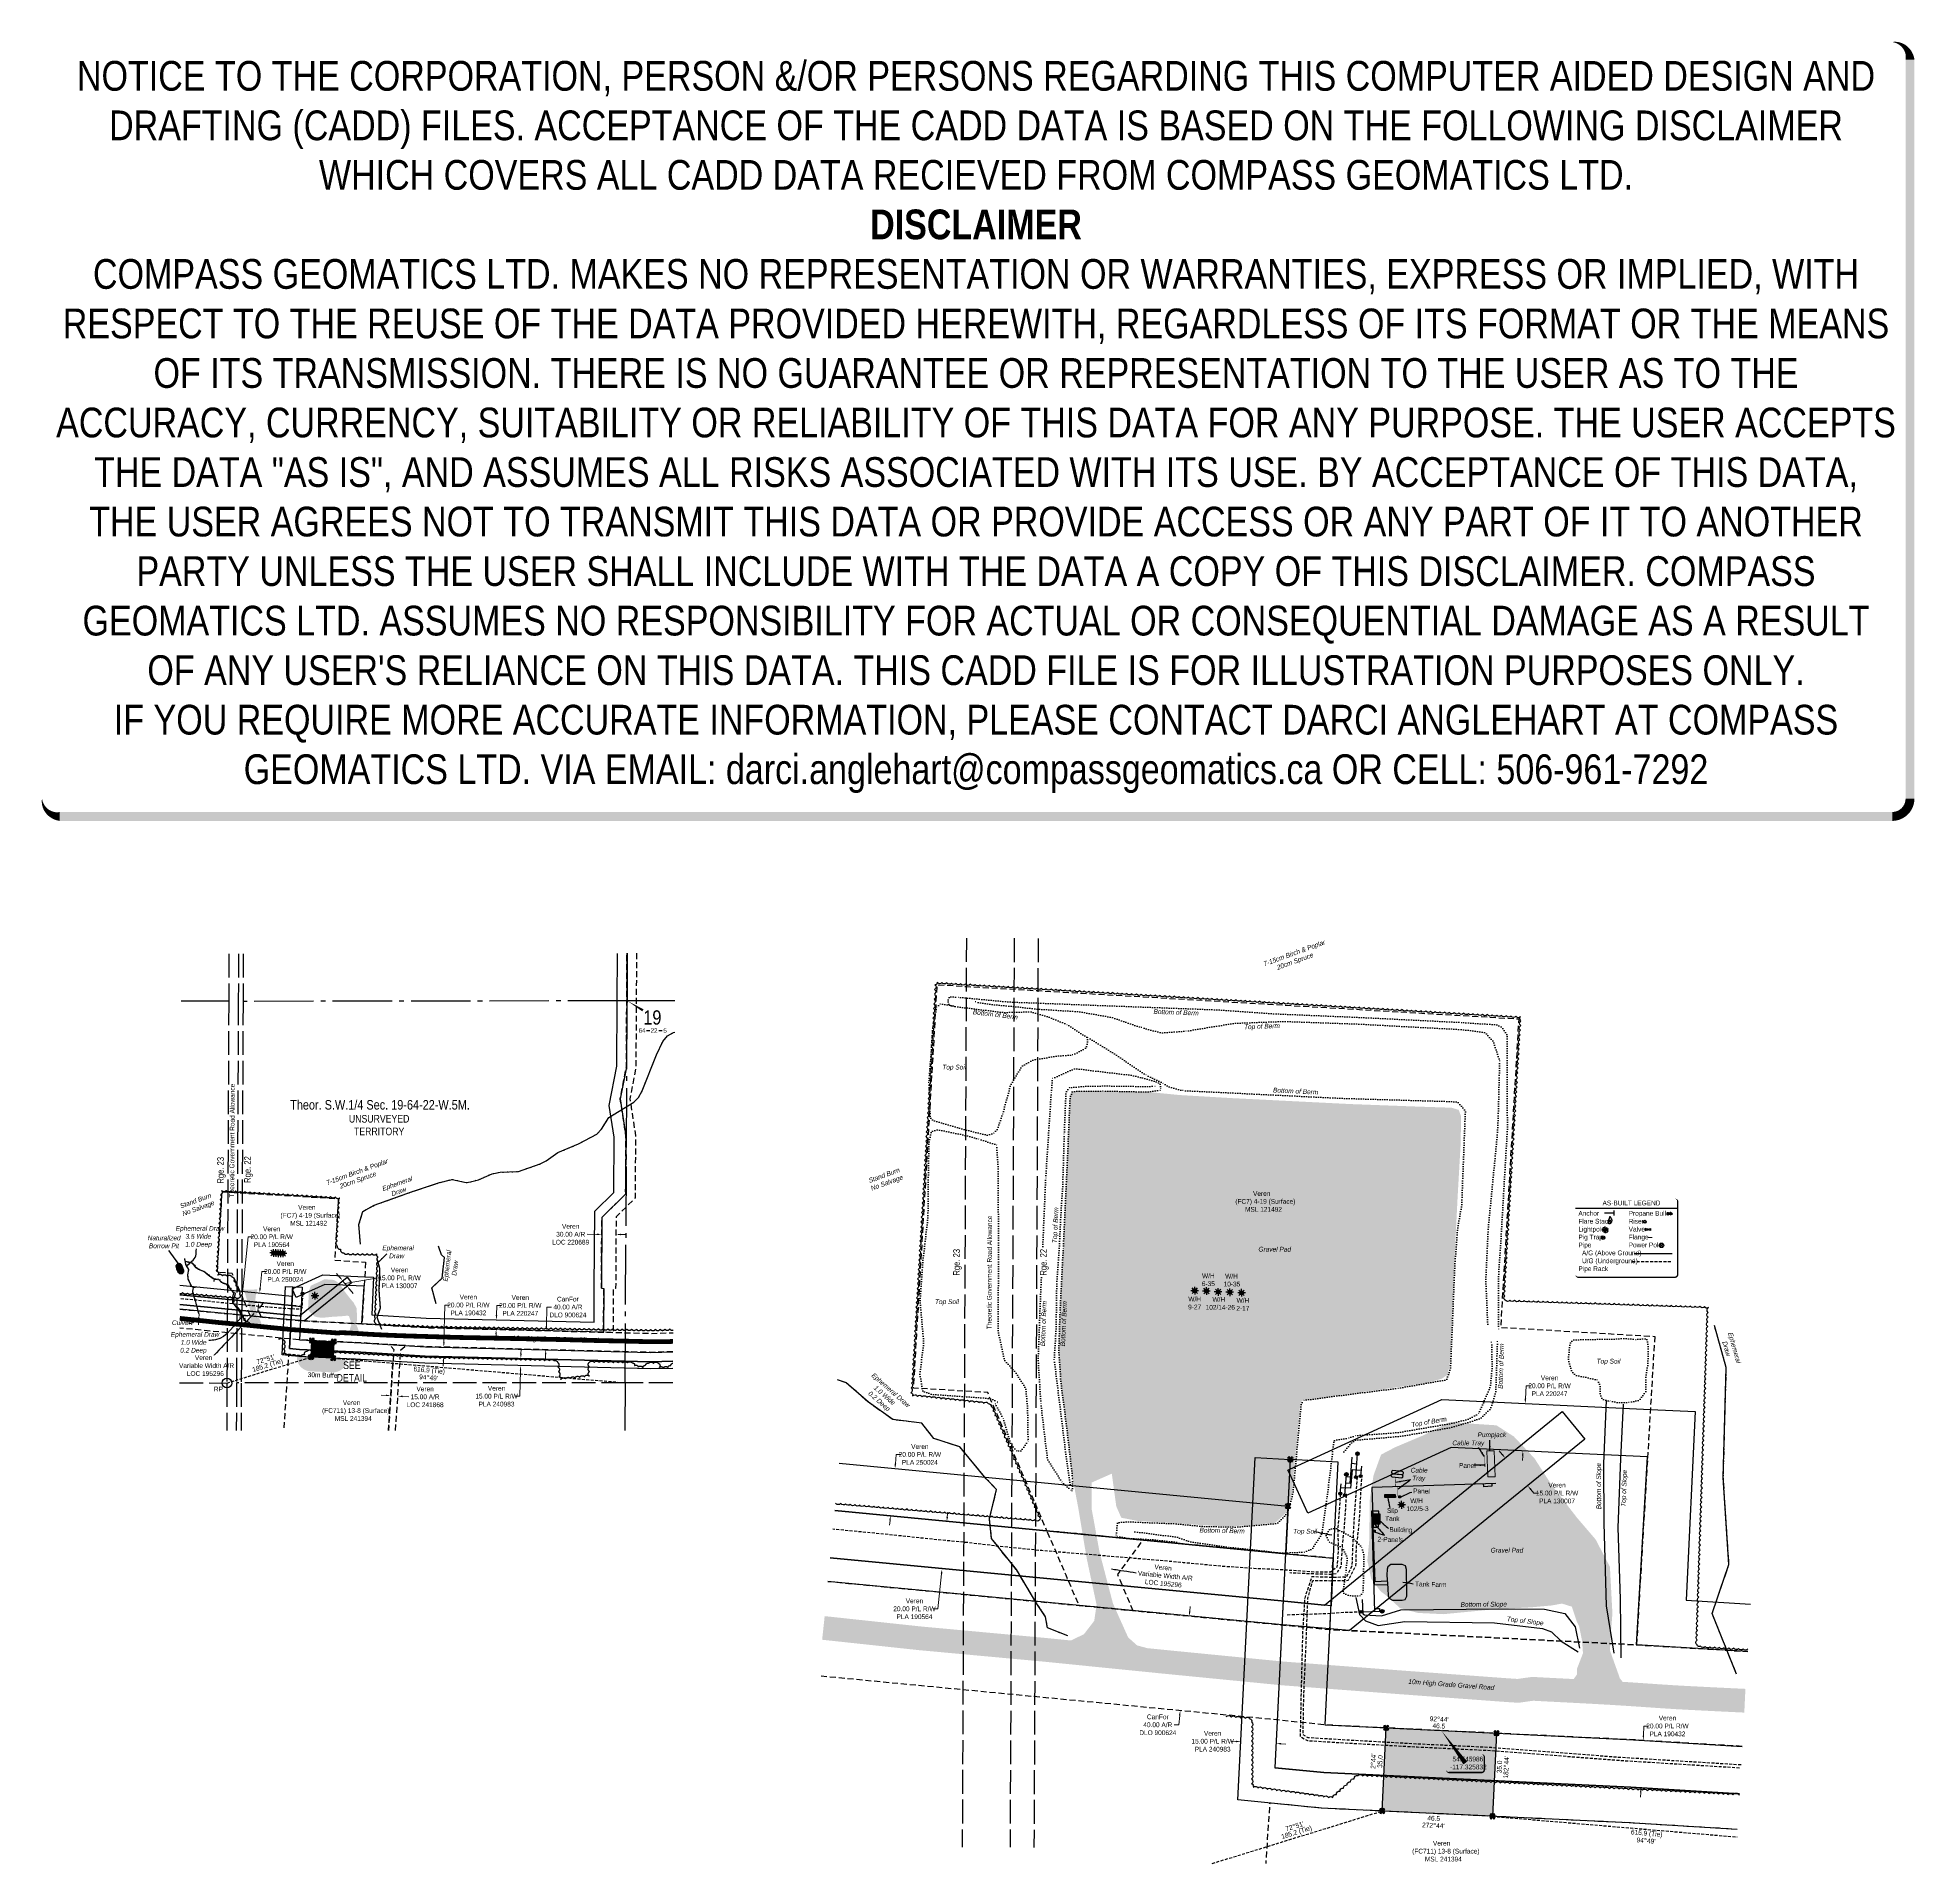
# Model space of a CAD drawing. Extents: x 478322 to 482270, y 6043221 to 6047062.
import ezdxf
from ezdxf.enums import TextEntityAlignment as Align

# ---------------------------------------------------------------- set-up
doc = ezdxf.new("R2010")
doc.units = 0
doc.header["$LTSCALE"] = 5
doc.header["$PDSIZE"] = 0.5
for name, pattern in [('0', [1, 1, 0]), ('foc-ACCESSROAD', [3.75, 2.5, -1.25]), ('foc-QUARTERLINE', [33, 25, -3, 2, -3]), ('foc-TIELINE', [1.875, 1.25, -0.625]), ('foc-TOPO', [1, 0.2, -0.8]), ('foc-TOPO-ephemeral', [6.25, 3.125, -0.625, 0.625, -0.625, 0.625, -0.625]), ('foc-UNSURVEYED', [12.5, 10, -2.5]), ('foc-WHEELTRACKS', [2, 0.4, -1.6]), ('POWERLINE5', [7.8, 2.4, -0.6, 0.6, -0.6, 0.6, -0.6, 2.4]), ('UG_PIPE', [1.875, 1.25, -0.625])]:
    doc.linetypes.add(name, pattern=pattern)
doc.layers.get('Defpoints').update_dxf_attribs({"color": 9})
for name, color, linetype in [('10', 1, 'Continuous'), ('35', 37, 'Continuous'), ('9', 3, 'Continuous'), ('AS-CABLE', 224, 'foc-CABLE'), ('AS-PIPE-UG', 44, 'UG_PIPE'), ('AS-POWER-EXISTING', 72, 'POWERLINE5'), ('AS-ROADS', 254, 'Continuous'), ('AS-SYMBOL', 7, 'Continuous'), ('C-AR', 13, 'foc-ACCESSROAD'), ('C-RW', 13, 'Continuous'), ('C-SYMBOL', 7, 'Continuous'), ('C-WS', 13, 'foc-ACCESSROAD'), ('C-WS-S', 8, 'Continuous'), ('CG-NOTES', 7, 'Continuous'), ('D-TXT', 6, 'Continuous'), ('DETAIL-T', 7, 'Continuous'), ('F-AR', 190, 'foc-ACCESSROAD'), ('L-BD', 7, 'Continuous'), ('L-BD1', 253, 'Continuous'), ('L-MON', 1, 'Continuous'), ('L-QSEC', 8, 'foc-QUARTERLINE'), ('L-ROAD-T', 7, 'Continuous'), ('L-SECLBL', 7, 'Continuous'), ('L-TIE', 7, 'foc-TIELINE'), ('L-UNS-T', 3, 'Continuous'), ('L-USEC', 7, 'foc-UNSURVEYED'), ('P-BUFFER-H 30m', 51, 'Continuous'), ('P-BUFFER-T', 40, 'Continuous'), ('P-PROPOSED', 10, 'Continuous'), ('P-PROPOSED-H', 21, 'Continuous'), ('T-BUSH', 110, '0'), ('T-BUSH-T', 110, 'Continuous'), ('T-DRAW', 143, 'foc-TOPO-ephemeral'), ('T-GENERAL', 48, 'foc-TOPO'), ('T-SLOPE', 48, 'Continuous'), ('T-TIE', 201, 'foc-TIELINE'), ('T-WATER', 160, 'Continuous'), ('T-WATER-H', 133, 'Continuous'), ('T-WATER-P3', 160, 'foc-WHEELTRACKS'), ('T-WATER-T', 170, 'Continuous')]:
    doc.layers.add(name, color=color, linetype=linetype)
for name, color, linetype, lineweight in [('AS-GENERAL', 48, 'Continuous', 18), ('C-AR-T', 13, 'Continuous', 9), ('C-RW-T', 13, 'Continuous', 9), ('C-WS-T', 13, 'Continuous', 9), ('F-AR-T', 190, 'Continuous', 9), ('T-TEXT', 48, 'Continuous', 18)]:
    doc.layers.add(name, color=color, linetype=linetype, lineweight=lineweight)
for name, color, linetype, true_color in [('AS-PIPE-AG', 7, 'Continuous', 0x7d00fa), ('AS-STRUCTURE-H', 7, 'Continuous', 0xa8a8a8), ('AS-STRUCTURE-T', 7, 'Continuous', 0x454545)]:
    doc.layers.add(name, color=color, linetype=linetype, true_color=true_color)
doc.layers.add('AS-STRUCTURE', color=7, linetype='Continuous', lineweight=30, true_color=0x595959)
doc.layers.add('DISCLAIMER', color=7, linetype='Continuous', plot=False)
doc.styles.add('175L', font='ARIALN.TTF', dxfattribs={"height": 20})
doc.styles.add('80', font='ARIALN.TTF', dxfattribs={"height": 10})
doc.styles.add('80CG', font='ARIALN.TTF', dxfattribs={"height": 10})
doc.styles.add('80L', font='ARIALN.TTF', dxfattribs={"height": 10})
doc.styles.add('80LS', font='ARIALNI.TTF', dxfattribs={"height": 10})
doc.styles.add('foc-LtypeFont', font='ARIALN.TTF', dxfattribs={"height": 7.35})
doc.styles.add('SIMPLEX', font='ARIALN.TTF')
doc.linetypes.add('foc-CABLE', pattern='A,2,-1,["C",foc-LtypeFont,S=0.2,R=0,X=-0.625,Y=-0.75],-1.24,8', length=12.24)
doc.linetypes.add('foc-TOPO-flowdirection-NOLINE', pattern='A,0,[">",foc-LtypeFont,S=0.3,R=0,X=0,Y=-0.945],-20,[">",foc-LtypeFont,S=0.3,R=0,X=0,Y=-0.945],0', length=20)
doc.dimstyles.new('Compass 5 000', dxfattribs={"dimscale": 5, "dimtxt": 9, "dimasz": 2, "dimexe": 0.2, "dimexo": 0.0625, "dimgap": 0.5, "dimtad": 0, "dimtih": 1, "dimtoh": 1, "dimzin": 0, "dimdsep": 46, "dimtxsty": '80CG', "dimcen": 0.1, "dimse1": 1, "dimse2": 1, "dimclrd": 256, "dimclrt": 256, "dimaunit": 1, "dimadec": 4, "dimazin": 0, "dimtfac": 0.06, "dimtofl": 0, "dimtmove": 0, "dimatfit": 1, "dimfxl": 0.2, "dimtolj": 1, "dimtzin": 0, "dimlwd": -1, "dimarcsym": 0})

# ---------------------------------------------------------------- blocks, each defined once
blk = doc.blocks.new('L-SECLBL')
at = {"layer": '9', "color": 7}
for p, q in [((-5.1, -27.8), (-12.3, -27.8)), ((20.7, -27.8), (13.5, -27.8))]:
    blk.add_line(p, q, dxfattribs=at)
at = {"layer": '10', "color": 2, "style": 'SIMPLEX'}
blk.add_attdef('SEC', text='', height=30, dxfattribs=at).set_placement((0, 0), align=Align.MIDDLE)
at = {"layer": '10', "color": 5, "style": '80L'}
blk.add_attdef('TWP', text='', height=9.5, dxfattribs=at).set_placement((-14.4, -27.4), align=Align.MIDDLE_RIGHT)
blk.add_attdef('RGE', text='', height=9.5, dxfattribs=at).set_placement((3.6, -27.4), align=Align.MIDDLE_CENTER)
blk.add_attdef('MER', text='', height=9.5, dxfattribs=at).set_placement((23.2, -27.4), align=Align.MIDDLE_LEFT)
blk = doc.blocks.new('*D371')
at = {"layer": 'C-AR-T', "transparency": 16777216}
for p, q in [((479498.8, 6044544.2), (479477.9, 6044544.4)), ((479548.8, 6044544), (479558.8, 6044543.9))]:
    blk.add_line(p, q, dxfattribs=at)
for points in [[(479498.9, 6044545.9), (479498.8, 6044542.6), (479508.8, 6044544.2)], [(479548.8, 6044545.6), (479548.8, 6044542.3), (479538.8, 6044544)]]:
    blk.add_solid(points, dxfattribs=at)
at = {"layer": 'Defpoints', "color": 0, "transparency": 16777216}
for p in [(479508.8, 6044544.2), (479508.9, 6044546.4), (479538.8, 6044546.3)]:
    blk.add_point(p, dxfattribs=at)
at = {"layer": 'C-AR-T', "transparency": 16777216, "insert": (479443.6, 6044544.4), "char_height": 10, "attachment_point": 5, "style": '80CG'}
blk.add_mtext('\\A1;Veren\\P30.00 A/R\\PLOC 220689', dxfattribs=at)
blk = doc.blocks.new('*D372')
at = {"layer": 'C-RW-T', "transparency": 16777216}
for p, q in [((478957.6, 6044454.4), (478951.3, 6044462.2)), ((478963.9, 6044446.6), (478973.4, 6044435)), ((478968.7, 6044440.8), (479039.5, 6044452.7)), ((478979.7, 6044427.3), (478986, 6044419.5)), ((479039.5, 6044452.7), (479044.5, 6044452.7))]:
    blk.add_line(p, q, dxfattribs=at)
for points in [[(478958.9, 6044455.5), (478956.3, 6044453.4), (478963.9, 6044446.6)], [(478981, 6044428.3), (478978.4, 6044426.2), (478973.4, 6044435)]]:
    blk.add_solid(points, dxfattribs=at)
at = {"layer": 'Defpoints', "color": 0, "transparency": 16777216}
for p in [(478973.4, 6044435), (478918.3, 6044409.5), (478927.7, 6044397.9)]:
    blk.add_point(p, dxfattribs=at)
at = {"layer": 'C-RW-T', "transparency": 16777216, "insert": (479083.6, 6044452.7), "char_height": 10, "attachment_point": 5, "style": '80CG'}
blk.add_mtext('\\A1;Veren\\P15.00 P/L R/W\\PPLA 130007', dxfattribs=at)
blk = doc.blocks.new('*D373')
at = {"layer": 'C-RW-T', "transparency": 16777216}
for p, q in [((479176.9, 6044317.1), (479178.9, 6044395.6)), ((479178.9, 6044395.6), (479188.9, 6044395.6)), ((479175.9, 6044277.1), (479175.6, 6044267.1))]:
    blk.add_line(p, q, dxfattribs=at)
for points in [[(479175.2, 6044317.1), (479178.5, 6044317), (479176.6, 6044307.1)], [(479174.2, 6044277.1), (479177.5, 6044277), (479176.1, 6044287.1)]]:
    blk.add_solid(points, dxfattribs=at)
at = {"layer": 'Defpoints', "color": 0, "transparency": 16777216}
for p in [(479162.7, 6044307.4), (479162.2, 6044287.4), (479176.1, 6044287.1)]:
    blk.add_point(p, dxfattribs=at)
at = {"layer": 'C-RW-T', "transparency": 16777216, "insert": (479228.4, 6044395.6), "char_height": 10, "attachment_point": 5, "style": '80CG'}
blk.add_mtext('\\A1;Veren\\P20.00 P/L R/W\\PPLA 190432', dxfattribs=at)
blk = doc.blocks.new('*D374')
at = {"layer": 'C-RW-T', "transparency": 16777216}
for p, q in [((479287.6, 6044374.4), (479288.1, 6044394.7)), ((479288.1, 6044394.7), (479298.1, 6044394.7)), ((479286.6, 6044334.3), (479286.3, 6044324.3))]:
    blk.add_line(p, q, dxfattribs=at)
for points in [[(479285.9, 6044374.4), (479289.2, 6044374.3), (479287.3, 6044364.4)], [(479284.9, 6044334.3), (479288.2, 6044334.3), (479286.8, 6044344.3)]]:
    blk.add_solid(points, dxfattribs=at)
at = {"layer": 'Defpoints', "color": 0, "transparency": 16777216}
for p in [(479157.8, 6044347.5), (479158.3, 6044367.6), (479287.3, 6044364.4)]:
    blk.add_point(p, dxfattribs=at)
at = {"layer": 'C-RW-T', "transparency": 16777216, "insert": (479337.6, 6044394.7), "char_height": 10, "attachment_point": 5, "style": '80CG'}
blk.add_mtext('\\A1;Veren\\P20.00 P/L R/W\\PPLA 220247', dxfattribs=at)
blk = doc.blocks.new('*D375')
at = {"layer": 'Defpoints', "color": 0, "transparency": 16777216}
for p in [(479286.3, 6044344.3), (479392.2, 6044341.6), (479285.3, 6044304.3)]:
    blk.add_point(p, dxfattribs=at)
at = {"layer": 'F-AR-T', "transparency": 16777216}
for p, q in [((479392.4, 6044351.6), (479393.4, 6044391.3)), ((479393.4, 6044391.3), (479403.4, 6044391.3)), ((479390.9, 6044291.6), (479390.6, 6044281.6))]:
    blk.add_line(p, q, dxfattribs=at)
for points in [[(479390.7, 6044351.6), (479394.1, 6044351.5), (479392.2, 6044341.6)], [(479389.2, 6044291.7), (479392.5, 6044291.6), (479391.1, 6044301.6)]]:
    blk.add_solid(points, dxfattribs=at)
at = {"layer": 'F-AR-T', "transparency": 16777216, "insert": (479437.7, 6044391.3), "char_height": 10, "attachment_point": 5, "style": '80CG'}
blk.add_mtext('\\A1;CanFor\\P40.00 A/R\\PDLO 900624', dxfattribs=at)
blk = doc.blocks.new('GAS')
h = blk.add_hatch(color=255)
h.dxf.hatch_style = 1
edge = h.paths.add_edge_path()
edge.add_arc((0, 0), 0.9, 0, 360)
for p, q in [((-0.81, 0), (-1.62, 0)), ((-0.57, 0.57), (-1.14, 1.14)), ((0, 0.81), (0, 1.62)), ((0.57, 0.57), (1.14, 1.14)), ((1.62, 0), (0.81, 0)), ((-0.57, -0.57), (-1.14, -1.14)), ((0, -0.81), (0, -1.62)), ((1.14, -1.14), (0.57, -0.57))]:
    blk.add_line(p, q)
blk.add_circle((0, 0), 0.8)
blk = doc.blocks.new('*D369')
at = {"layer": 'C-RW-T', "transparency": 16777216}
for p, q in [((478752.6, 6044414.7), (478765.1, 6044539.1)), ((478765.1, 6044539.1), (478775.1, 6044539.1)), ((478748.6, 6044374.9), (478747.6, 6044364.9))]:
    blk.add_line(p, q, dxfattribs=at)
for points in [[(478750.9, 6044414.8), (478754.3, 6044414.5), (478751.6, 6044404.7)], [(478746.9, 6044375.1), (478750.2, 6044374.7), (478749.6, 6044384.8)]]:
    blk.add_solid(points, dxfattribs=at)
at = {"layer": 'Defpoints', "color": 0, "transparency": 16777216}
for p in [(478751.6, 6044404.7), (478799.4, 6044399.9), (478797.4, 6044380)]:
    blk.add_point(p, dxfattribs=at)
at = {"layer": 'C-RW-T', "transparency": 16777216, "insert": (478814.7, 6044539.1), "char_height": 10, "attachment_point": 5, "style": '80CG'}
blk.add_mtext('\\A1;Veren\\P20.00 P/L R/W\\PPLA 190564', dxfattribs=at)
blk = doc.blocks.new('RISER')
h = blk.add_hatch(color=255)
h.dxf.hatch_style = 1
edge = h.paths.add_edge_path()
edge.add_arc((0, 0), 0.7, 0, 360)
blk.add_hatch(color=13).paths.add_polyline_path([(0.58, -0.15), (-0.58, -0.15, 0.774597)])
at = {"color": 13}
blk.add_line((-0.58, -0.15), (0.58, -0.15), dxfattribs=at)
blk.add_circle((0, 0), 0.6, dxfattribs=at)
blk = doc.blocks.new('*D398')
at = {"layer": 'C-RW-T', "transparency": 16777216}
for p, q in [((481403.2, 6044081.4), (481396.8, 6044089.2)), ((481463.1, 6044007.7), (481469.4, 6044000)), ((481469.4, 6044000), (481479.4, 6044000))]:
    blk.add_line(p, q, dxfattribs=at)
for points in [[(481404.4, 6044082.4), (481401.9, 6044080.3), (481409.5, 6044073.6)], [(481464.4, 6044008.8), (481461.8, 6044006.7), (481456.8, 6044015.5)]]:
    blk.add_solid(points, dxfattribs=at)
at = {"layer": 'Defpoints', "color": 0, "transparency": 16777216}
for p in [(481456.8, 6044015.5), (481254.9, 6043947.9), (481302.2, 6043889.7)]:
    blk.add_point(p, dxfattribs=at)
at = {"layer": 'C-RW-T', "transparency": 16777216, "insert": (481518.5, 6044000), "char_height": 10, "attachment_point": 5, "style": '80CG'}
blk.add_mtext('\\A1;Veren\\P15.00 P/L R/W\\PPLA 130007', dxfattribs=at)
blk = doc.blocks.new('*D399')
at = {"layer": 'C-RW-T', "transparency": 16777216}
for p, q in [((480235.7, 6043949.7), (480236.7, 6043959.7)), ((480223.7, 6043830.4), (480216.2, 6043756.5)), ((480216.2, 6043756.5), (480206.2, 6043756.5))]:
    blk.add_line(p, q, dxfattribs=at)
for points in [[(480234, 6043949.9), (480237.4, 6043949.5), (480234.7, 6043939.8)], [(480222, 6043830.5), (480225.3, 6043830.2), (480224.7, 6043840.3)]]:
    blk.add_solid(points, dxfattribs=at)
at = {"layer": 'Defpoints', "color": 0, "transparency": 16777216}
for p in [(480016.4, 6043961.8), (480234.7, 6043939.8), (480006.3, 6043862.3)]:
    blk.add_point(p, dxfattribs=at)
at = {"layer": 'C-RW-T', "transparency": 16777216, "insert": (480166.7, 6043756.5), "char_height": 10, "attachment_point": 5, "style": '80CG'}
blk.add_mtext('\\A1;Veren\\P20.00 P/L R/W\\PPLA 190564', dxfattribs=at)
blk = doc.blocks.new('*D400')
at = {"layer": 'Defpoints', "color": 0, "linetype": 'Continuous', "transparency": 16777216}
for p in [(480704.3, 6043745.2), (480685.3, 6043546.2), (480725.7, 6043542.3)]:
    blk.add_point(p, dxfattribs=at)
at = {"layer": 'F-AR-T', "transparency": 16777216}
for p, q in [((480745.7, 6043751.3), (480746.7, 6043761.2)), ((480724.8, 6043532.4), (480722.8, 6043512.5)), ((480722.8, 6043512.5), (480712.8, 6043512.5))]:
    blk.add_line(p, q, dxfattribs=at)
at = {"layer": 'F-AR-T', "linetype": 'Continuous', "transparency": 16777216}
for points in [[(480744.1, 6043751.4), (480747.4, 6043751.1), (480744.8, 6043741.3)], [(480723.1, 6043532.5), (480726.4, 6043532.2), (480725.7, 6043542.3)]]:
    blk.add_solid(points, dxfattribs=at)
at = {"layer": 'F-AR-T', "linetype": 'Continuous', "transparency": 16777216, "insert": (480678.6, 6043512.5), "char_height": 10, "attachment_point": 5, "style": '80CG'}
blk.add_mtext('\\A1;CanFor\\P40.00 A/R\\PDLO 900624', dxfattribs=at)
blk = doc.blocks.new('*D401')
at = {"layer": 'C-RW-T', "transparency": 16777216}
for p, q in [((481451.9, 6044198.4), (481453.2, 6044225.6)), ((481453.2, 6044225.6), (481463.2, 6044225.6)), ((481446.2, 6044078.6), (481445.7, 6044068.6))]:
    blk.add_line(p, q, dxfattribs=at)
at = {"layer": 'C-RW-T', "linetype": 'Continuous', "transparency": 16777216}
for points in [[(481450.2, 6044198.5), (481453.6, 6044198.3), (481451.4, 6044188.4)], [(481444.5, 6044078.7), (481447.8, 6044078.5), (481446.7, 6044088.6)]]:
    blk.add_solid(points, dxfattribs=at)
at = {"layer": 'Defpoints', "color": 0, "linetype": 'Continuous', "transparency": 16777216}
for p in [(481587.1, 6044181.9), (481446.7, 6044088.6), (481582.4, 6044082.1)]:
    blk.add_point(p, dxfattribs=at)
at = {"layer": 'C-RW-T', "linetype": 'Continuous', "transparency": 16777216, "insert": (481502.7, 6044225.6), "char_height": 10, "attachment_point": 5, "style": '80CG'}
blk.add_mtext('\\A1;Veren\\P20.00 P/L R/W\\PPLA 220247', dxfattribs=at)
blk = doc.blocks.new('*D402')
at = {"layer": 'C-RW-T', "transparency": 16777216}
for p, q in [((481700.2, 6043489.9), (481701.1, 6043510)), ((481701.1, 6043510), (481711.1, 6043510)), ((481694.4, 6043370.2), (481694, 6043360.2))]:
    blk.add_line(p, q, dxfattribs=at)
at = {"layer": 'C-RW-T', "linetype": 'Continuous', "transparency": 16777216}
for points in [[(481698.5, 6043490), (481701.8, 6043489.8), (481699.7, 6043479.9)], [(481692.8, 6043370.2), (481696.1, 6043370.1), (481694.9, 6043380.1)]]:
    blk.add_solid(points, dxfattribs=at)
at = {"layer": 'Defpoints', "color": 0, "linetype": 'Continuous', "transparency": 16777216}
for p in [(481390.6, 6043494.7), (481385.9, 6043394.9), (481694.9, 6043380.1)]:
    blk.add_point(p, dxfattribs=at)
at = {"layer": 'C-RW-T', "linetype": 'Continuous', "transparency": 16777216, "insert": (481750.7, 6043510), "char_height": 10, "attachment_point": 5, "style": '80CG'}
blk.add_mtext('\\A1;Veren\\P20.00 P/L R/W\\PPLA 190432', dxfattribs=at)
blk = doc.blocks.new('PIG')
h = blk.add_hatch(color=255)
h.dxf.hatch_style = 1
edge = h.paths.add_edge_path()
edge.add_arc((0, 0), 0.85, 0, 360)
at = {"layer": 'AS-SYMBOL'}
h = blk.add_hatch(color=13, dxfattribs=at)
h.dxf.hatch_style = 1
h.paths.add_polyline_path([(-0.1, 0, 1), (-0.55, 0, 1)])
h = blk.add_hatch(color=13, dxfattribs=at)
h.dxf.hatch_style = 1
h.paths.add_polyline_path([(0.1, 0, 1), (0.55, 0, 1)])
at = {"layer": 'AS-SYMBOL', "color": 13}
for centre, radius in [((0, 0), 0.75), ((-0.33, 0), 0.225), ((0.33, 0), 0.225)]:
    blk.add_circle(centre, radius, dxfattribs=at)
blk = doc.blocks.new('as-built legend')
h = blk.add_hatch(color=13)
h.dxf.hatch_style = 1
edge = h.paths.add_edge_path()
edge.add_arc((-47.7, -0.3), 3.41, 0, 360)
blk.add_hatch(color=13).paths.add_polyline_path([(38.3, 16.1), (32.5, 16.1, 0.774597)])
at = {"layer": 'AS-SYMBOL'}
h = blk.add_hatch(color=13, dxfattribs=at)
h.dxf.hatch_style = 1
h.paths.add_polyline_path([(-52.7, -16.7, 1), (-54.9, -16.7, 1)])
h = blk.add_hatch(color=13, dxfattribs=at)
h.dxf.hatch_style = 1
h.paths.add_polyline_path([(-51.7, -16.7, 1), (-49.4, -16.7, 1)])
at = {"color": 1}
blk.add_line((-110.3, 45.3), (104.8, 45.3), dxfattribs=at)
at = {"color": 13}
for p, q in [((-51.4, 1.9), (-53.7, 3.1)), ((-49.8, 3.4), (-51.1, 5.7)), ((-47.7, 4), (-47.7, 6.6)), ((-45.5, 3.4), (-44.2, 5.7)), ((-44, 1.9), (-41.7, 3.1)), ((32.5, 16.1), (38.3, 16.1)), ((36.2, 2.8), (36.2, -1.6)), ((40.3, 1.2), (36.2, 2.8)), ((43.1, 1.2), (47.2, 2.8)), ((47.2, 2.8), (47.2, -1.6)), ((92.3, 34.7), (82.7, 34.7)), ((92.3, 32.3), (82.7, 32.3)), ((-52, -0.3), (-54.6, -0.3)), ((-51.4, -2.5), (-53.7, -3.8)), ((-49.8, -4), (-51.1, -6.3)), ((-47.7, -4.6), (-47.7, -7.2)), ((-45.5, -4), (-44.2, -6.3)), ((-44, -2.5), (-41.7, -3.8)), ((-43.4, -0.3), (-40.8, -0.3)), ((36.2, -1.6), (40.3, 0)), ((47.2, -1.6), (43.1, 0))]:
    blk.add_line(p, q, dxfattribs=at)
at = {"color": 1, "flags": 128}
blk.add_lwpolyline([(-104.3, -99.9, 3, 3, 0), (98.8, -99.9, 3, 3, 0.414214), (104.8, -93.9, 3, 3, 0), (104.8, 59.3, 3, 0, 0.414214), (98.8, 65.3, 0, 0, 0), (-104.3, 65.3, 0, 0, 0.414214), (-110.3, 59.3, 0, 0, 0), (-110.3, -93.9, 0, 3, 0.414214)], format="xyseb", close=True, dxfattribs=at)
at = {"color": 13, "flags": 128}
for points in [[(-37.6, 12.7), (-37.8, 12.6), (-38, 12.5), (-38.2, 12.4), (-38.5, 12.4), (-38.7, 12.4), (-38.9, 12.3), (-39.1, 12.4), (-39.4, 12.4), (-39.6, 12.4), (-39.8, 12.5), (-39.9, 12.6), (-40.1, 12.7), (-40.3, 12.9), (-40.4, 13.1), (-40.6, 13.3), (-40.7, 13.5), (-40.8, 13.7), (-41, 14), (-41.1, 14.3), (-41.2, 14.6), (-41.3, 15), (-41.3, 15.4), (-41.4, 15.8), (-41.4, 16.2), (-41.4, 16.6), (-41.3, 17.1), (-41.3, 17.6), (-41.2, 18.1), (-41.1, 18.6), (-40.9, 19.1), (-40.8, 19.6), (-40.6, 20), (-40.5, 20.4), (-40.3, 20.8), (-40.2, 21.2), (-40, 21.6), (-39.8, 22), (-39.6, 22.3), (-39.5, 22.7), (-39.3, 23), (-39.1, 23.4), (-39, 23.8), (-38.8, 24.1), (-38.6, 24.5), (-38.5, 24.9), (-38.4, 25.3), (-38.2, 25.7), (-38.1, 26.1), (-38.1, 26.4), (-38, 26.8), (-38, 27.1), (-37.9, 27.4), (-37.9, 27.7), (-37.9, 27.8), (-37.8, 28), (-37.8, 28), (-37.7, 28), (-37.6, 27.9), (-37.5, 27.7), (-37.3, 27.5), (-37.2, 27.3), (-37.1, 27), (-36.9, 26.7), (-36.8, 26.5), (-36.7, 26.2), (-36.6, 25.9), (-36.5, 25.7), (-36.3, 25.4), (-36.2, 25.2), (-36.1, 25), (-36, 24.7), (-35.8, 24.4), (-35.7, 24.2), (-35.5, 23.9), (-35.4, 23.6), (-35.2, 23.3), (-35.1, 23), (-34.9, 22.8), (-34.8, 22.5), (-34.7, 22.2), (-34.6, 22), (-34.4, 21.8), (-34.4, 21.5), (-34.3, 21.3), (-34.2, 21.1), (-34.2, 20.9), (-34.1, 20.7), (-34.1, 20.5), (-34.1, 20.3), (-34.1, 20.1), (-34.1, 19.9), (-34.2, 19.7), (-34.2, 19.5), (-34.2, 19.3), (-34.2, 19.1), (-34.3, 18.9), (-34.3, 18.6), (-34.3, 18.4), (-34.3, 18.2), (-34.4, 17.9), (-34.4, 17.7), (-34.4, 17.4), (-34.5, 17.2), (-34.5, 17), (-34.6, 16.7), (-34.7, 16.5), (-34.8, 16.3), (-35, 16.1), (-35.1, 15.8), (-35.2, 15.6), (-35.4, 15.4), (-35.5, 15.2), (-35.6, 15.1), (-35.7, 14.9), (-35.9, 14.7), (-36, 14.5), (-36.1, 14.4), (-36.2, 14.2), (-36.3, 14.1), (-36.4, 13.9), (-36.5, 13.7), (-36.7, 13.6), (-36.8, 13.4), (-36.9, 13.2), (-37.1, 13.1), (-37.2, 12.9), (-37.4, 12.8)], [(-38, 12.5), (-38.2, 12.5), (-38.3, 12.4), (-38.4, 12.4), (-38.5, 12.4), (-38.7, 12.4), (-38.8, 12.4), (-38.9, 12.4), (-39, 12.4), (-39.2, 12.4), (-39.3, 12.4), (-39.4, 12.5), (-39.5, 12.6), (-39.5, 12.7), (-39.6, 12.8), (-39.7, 12.9), (-39.8, 13), (-39.9, 13.1), (-39.9, 13.3), (-40, 13.4), (-40.1, 13.6), (-40.1, 13.8), (-40.1, 14), (-40.2, 14.3), (-40.2, 14.5), (-40.2, 14.8), (-40.1, 15), (-40.1, 15.3), (-40, 15.6), (-40, 15.9), (-39.9, 16.1), (-39.8, 16.4), (-39.8, 16.7), (-39.7, 16.9), (-39.6, 17.1), (-39.5, 17.3), (-39.4, 17.5), (-39.3, 17.7), (-39.2, 17.9), (-39.1, 18.1), (-39, 18.3), (-38.9, 18.5), (-38.8, 18.7), (-38.7, 19), (-38.6, 19.2), (-38.5, 19.4), (-38.5, 19.6), (-38.4, 19.8), (-38.4, 20), (-38.3, 20.2), (-38.3, 20.4), (-38.3, 20.6), (-38.2, 20.8), (-38.2, 20.9), (-38.2, 21), (-38.2, 21.1), (-38.1, 21.1), (-38.1, 21.1), (-38, 21.1), (-38, 21), (-37.9, 20.9), (-37.8, 20.7), (-37.8, 20.6), (-37.7, 20.4), (-37.6, 20.3), (-37.5, 20.1), (-37.5, 20), (-37.4, 19.8), (-37.3, 19.7), (-37.3, 19.6), (-37.2, 19.4), (-37.1, 19.3), (-37.1, 19.1), (-37, 19), (-36.9, 18.8), (-36.8, 18.7), (-36.7, 18.5), (-36.6, 18.3), (-36.6, 18.2), (-36.5, 18), (-36.4, 17.9), (-36.3, 17.8), (-36.3, 17.6), (-36.2, 17.5), (-36.2, 17.4), (-36.2, 17.3), (-36.1, 17.1), (-36.1, 17), (-36.1, 16.9), (-36.1, 16.8), (-36.1, 16.7), (-36.1, 16.6), (-36.1, 16.5), (-36.1, 16.4), (-36.2, 16.2), (-36.2, 16.1), (-36.2, 16), (-36.2, 15.9), (-36.2, 15.7), (-36.2, 15.6), (-36.2, 15.5), (-36.2, 15.3), (-36.3, 15.2), (-36.3, 15.1), (-36.3, 14.9), (-36.4, 14.8), (-36.4, 14.7), (-36.5, 14.6), (-36.6, 14.4), (-36.7, 14.3), (-36.7, 14.2), (-36.8, 14.1), (-36.9, 14), (-36.9, 13.9), (-37, 13.8), (-37.1, 13.7), (-37.1, 13.6), (-37.2, 13.5), (-37.3, 13.4), (-37.3, 13.3), (-37.4, 13.2), (-37.5, 13.1), (-37.5, 13), (-37.6, 12.9), (-37.7, 12.9), (-37.8, 12.8), (-37.8, 12.7), (-37.9, 12.6)]]:
    blk.add_lwpolyline(points, close=True, dxfattribs=at)
at = {"color": 13, "const_width": 2, "flags": 128}
blk.add_lwpolyline([(41.3, -16.2), (46.3, -16.2), (51.3, -16.2)], dxfattribs=at)
at = {"color": 13}
for centre, radius in [((-47.7, -0.3), 3.41), ((35.4, 16.9), 3), ((41.7, 0.6), 1.56), ((41.7, 0.6), 0.55)]:
    blk.add_circle(centre, radius, dxfattribs=at)
for centre, start, end in [((82.7, 33.5), 90, 270), ((92.3, 33.5), 270, 90)]:
    blk.add_arc(centre, 1.2, start, end, dxfattribs=at)
at = {"layer": 'AS-PIPE-AG', "flags": 128}
blk.add_lwpolyline([(13.4, -50.2), (93.4, -50.2)], dxfattribs=at)
at = {"layer": 'AS-PIPE-UG', "flags": 128}
blk.add_lwpolyline([(9, -66.5), (93.3, -66.5)], dxfattribs=at)
at = {"layer": 'AS-POWER-EXISTING', "linetype": 'Continuous'}
for p, q in [((74, -36.2), (67.1, -29.5)), ((67.1, -36.2), (74, -29.5))]:
    blk.add_line(p, q, dxfattribs=at)
blk.add_circle((70.5, -32.8), 4.8, dxfattribs=at)
at = {"layer": 'AS-SYMBOL', "color": 72}
blk.add_line((-28.9, 29.9), (-28.9, 40.9), dxfattribs=at)
at = {"layer": 'AS-SYMBOL', "color": 72, "flags": 128}
blk.add_lwpolyline([(-49.5, 35.4), (-28.9, 35.4)], dxfattribs=at)
at = {"layer": 'AS-SYMBOL', "color": 13}
for centre, radius in [((-52.2, -16.7), 3.75), ((-53.8, -16.7), 1.12), ((-50.5, -16.7), 1.12)]:
    blk.add_circle(centre, radius, dxfattribs=at)
at = {"insert": (-60.3, 61.4), "char_height": 10, "attachment_point": 1, "style": '80L'}
blk.add_mtext_dynamic_manual_height_columns('\\pi6.80782;AS-BUILT LEGEND', width=114.83, gutter_width=45, heights=[0], dxfattribs=at)
at = {"layer": 'CG-NOTES', "char_height": 10, "attachment_point": 1, "style": '80L'}
for s, insert, width in [('Anchor\\PFlare Stack\\PLightpole\\PPig Trap\\PPipe\\P  A/G (Above Ground)\\P  U/G (Underground)\\PPipe Rack', (-104.3, 39.7), 110.209), ('Propane Bullet\\PRiser\\PValve\\PFlange\\PPower Pole', (1.5, 39.7), 85.182)]:
    blk.add_mtext(s, dxfattribs=dict(at, insert=insert, width=width))
blk = doc.blocks.new('TEMP')
h = blk.add_hatch(color=255)
h.dxf.hatch_style = 1
h.paths.add_polyline_path([(0, 0.25), (-0.67, 1.15), (-0.67, 0.67), (-1.15, 0.67), (-0.25, 0), (-1.15, -0.67), (-0.67, -0.67), (-0.67, -1.15), (0, -0.25), (0.67, -1.15), (0.67, -0.67), (1.15, -0.67), (0.25, 0), (1.15, 0.67), (0.67, 0.67), (0.67, 1.15)])
h.paths.add_polyline_path([(0.57, 0.85), (0.57, 0.57), (0.85, 0.57), (0.08, 0), (0.85, -0.57), (0.57, -0.57), (0.57, -0.85), (0, -0.08), (-0.57, -0.85), (-0.57, -0.57), (-0.85, -0.57), (-0.08, 0), (-0.85, 0.57), (-0.57, 0.57), (-0.57, 0.85), (0, 0.08)], flags=16)
h = blk.add_hatch(color=1)
h.dxf.hatch_style = 1
h.paths.add_polyline_path([(0, 0.08), (-0.57, 0.85), (-0.57, 0.57), (-0.85, 0.57), (-0.08, 0), (-0.85, -0.57), (-0.57, -0.57), (-0.57, -0.85), (0, -0.08), (0.57, -0.85), (0.57, -0.57), (0.85, -0.57), (0.08, 0), (0.85, 0.57), (0.57, 0.57), (0.57, 0.85)])
at = {"color": 1}
for p, q in [((-0.08, 0), (0.08, 0)), ((0, 0.08), (0, -0.08))]:
    blk.add_line(p, q, dxfattribs=at)
at = {"color": 255, "flags": 128}
blk.add_lwpolyline([(-0.25, 0), (-1.15, 0.67), (-0.67, 0.67), (-0.67, 1.15), (0, 0.25), (0.67, 1.15), (0.67, 0.67), (1.15, 0.67), (0.25, 0), (1.15, -0.67), (0.67, -0.67), (0.67, -1.15), (0, -0.25), (-0.67, -1.15), (-0.67, -0.67), (-1.15, -0.67)], close=True, dxfattribs=at)
at = {"color": 1, "flags": 128}
blk.add_lwpolyline([(-0.08, 0), (-0.85, 0.57), (-0.57, 0.57), (-0.57, 0.85), (0, 0.08), (0.57, 0.85), (0.57, 0.57), (0.85, 0.57), (0.08, 0), (0.85, -0.57), (0.57, -0.57), (0.57, -0.85), (0, -0.08), (-0.57, -0.85), (-0.57, -0.57), (-0.85, -0.57)], close=True, dxfattribs=at)
blk = doc.blocks.new('*D428')
at = {"layer": 'C-RW-T', "transparency": 16777216}
for p, q in [((478790.3, 6044430.9), (478793.7, 6044466.1)), ((478793.7, 6044466.1), (478803.7, 6044466.1)), ((478786.5, 6044391.1), (478785.5, 6044381.1))]:
    blk.add_line(p, q, dxfattribs=at)
for points in [[(478788.6, 6044431.1), (478792, 6044430.8), (478789.3, 6044421)], [(478784.8, 6044391.3), (478788.1, 6044390.9), (478787.4, 6044401.1)]]:
    blk.add_solid(points, dxfattribs=at)
at = {"layer": 'Defpoints', "color": 0, "transparency": 16777216}
for p in [(478787.4, 6044401.1), (478842, 6044395.8), (478843.9, 6044415.7)]:
    blk.add_point(p, dxfattribs=at)
at = {"layer": 'C-RW-T', "transparency": 16777216, "insert": (478843.2, 6044466.1), "char_height": 10, "attachment_point": 5, "style": '80CG'}
blk.add_mtext('\\A1;Veren\\P20.00 P/L R/W\\PPLA 250024', dxfattribs=at)
blk = doc.blocks.new('*D429')
at = {"layer": 'C-RW-T', "transparency": 16777216}
for p, q in [((480126.7, 6044061.6), (480128.6, 6044081.2)), ((480128.6, 6044081.2), (480138.6, 6044081.2)), ((480115.3, 6043942.2), (480114.3, 6043932.3))]:
    blk.add_line(p, q, dxfattribs=at)
for points in [[(480125, 6044061.8), (480128.4, 6044061.5), (480125.7, 6044051.7)], [(480113.6, 6043942.4), (480116.9, 6043942.1), (480116.2, 6043952.2)]]:
    blk.add_solid(points, dxfattribs=at)
at = {"layer": 'Defpoints', "color": 0, "transparency": 16777216}
for p in [(480125.7, 6044051.7), (480126.2, 6044051.6), (480116.7, 6043952.1)]:
    blk.add_point(p, dxfattribs=at)
at = {"layer": 'C-RW-T', "transparency": 16777216, "insert": (480178.1, 6044081.2), "char_height": 10, "attachment_point": 5, "style": '80CG'}
blk.add_mtext('\\A1;Veren\\P20.00 P/L R/W\\PPLA 250024', dxfattribs=at)
blk = doc.blocks.new('*D431')
at = {"layer": 'C-RW-T', "transparency": 16777216}
for p, q in [((479338.9, 6044293), (479339.2, 6044303)), ((479338, 6044257.9), (479336.7, 6044203.8)), ((479336.7, 6044203.8), (479326.7, 6044203.8))]:
    blk.add_line(p, q, dxfattribs=at)
for points in [[(479336.4, 6044258), (479339.7, 6044257.9), (479338.3, 6044267.9)], [(479337.2, 6044293), (479340.6, 6044293), (479338.7, 6044283)]]:
    blk.add_solid(points, dxfattribs=at)
at = {"layer": 'Defpoints', "color": 0, "transparency": 16777216}
for p in [(479155.3, 6044272.5), (479155.7, 6044287.6), (479338.3, 6044267.9)]:
    blk.add_point(p, dxfattribs=at)
at = {"layer": 'C-RW-T', "transparency": 16777216, "insert": (479287.6, 6044203.8), "char_height": 10, "attachment_point": 5, "style": '80CG'}
blk.add_mtext('\\A1;Veren\\P15.00 P/L R/W\\PPLA 240983', dxfattribs=at)
blk = doc.blocks.new('*D432')
at = {"layer": 'C-AR-T', "transparency": 16777216}
for p, q in [((479055.1, 6044205.5), (479045.1, 6044206.2)), ((479090, 6044203.2), (479103.1, 6044202.4))]:
    blk.add_line(p, q, dxfattribs=at)
for points in [[(479055.2, 6044207.2), (479055, 6044203.9), (479065.1, 6044204.9)], [(479090.1, 6044204.9), (479089.9, 6044201.6), (479080, 6044203.9)]]:
    blk.add_solid(points, dxfattribs=at)
at = {"layer": 'Defpoints', "color": 0, "transparency": 16777216}
for p in [(479080, 6044203.9), (479063.5, 6044181.6), (479078.5, 6044180.6)]:
    blk.add_point(p, dxfattribs=at)
at = {"layer": 'C-AR-T', "transparency": 16777216, "insert": (479137.4, 6044202.4), "char_height": 10, "attachment_point": 5, "style": '80CG'}
blk.add_mtext('\\A1;Veren\\P15.00 A/R\\PLOC 241868', dxfattribs=at)
blk = doc.blocks.new('*D433')
at = {"layer": 'C-RW-T', "transparency": 16777216}
for p, q in [((480843.1, 6043477.4), (480833.1, 6043477.9)), ((480937.8, 6043472.6), (480947.7, 6043472.1))]:
    blk.add_line(p, q, dxfattribs=at)
for points in [[(480843.2, 6043479.1), (480843, 6043475.8), (480853.1, 6043476.9)], [(480937.8, 6043474.3), (480937.7, 6043471), (480927.8, 6043473.2)]]:
    blk.add_solid(points, dxfattribs=at)
at = {"layer": 'Defpoints', "color": 0, "transparency": 16777216}
for p in [(480853.3, 6043480.4), (480853.1, 6043476.9), (480927.9, 6043476.6)]:
    blk.add_point(p, dxfattribs=at)
at = {"layer": 'C-RW-T', "transparency": 16777216, "insert": (480794, 6043477.9), "char_height": 10, "attachment_point": 5, "style": '80CG'}
blk.add_mtext('\\A1;Veren\\P15.00 P/L R/W\\PPLA 240983', dxfattribs=at)
blk = doc.blocks.new('*U482')
at = {"layer": '35', "color": 3}
blk.add_circle((0, 0), 10, dxfattribs=at)
at = {"layer": '35', "color": 3, "style": '80'}
blk.add_attdef('RP_001', (-27.6, -17.8), '', height=10, dxfattribs=at)
blk = doc.blocks.new('*U494')
h = blk.add_hatch(color=254)
edge = h.paths.add_edge_path()
edge.add_line((-34, -20), (34, -20))
edge.add_arc((34, -14), 6, 270, 360)
edge.add_line((40, -14), (40, 12.5))
edge.add_arc((34, 12.5), 6, 0, 90)
edge.add_line((34, 18.5), (-34, 18.5))
edge.add_arc((-34, 12.5), 6, 90, 180)
edge.add_line((-40, 12.5), (-40, -14))
edge.add_arc((-34, -14), 6, 180, 270)
at = {"color": 1, "flags": 128}
blk.add_lwpolyline([(-50.3, 68.3, 0, 10, 0), (0, 0, 5, 5, 0)], format="xyseb", dxfattribs=at)
blk.add_lwpolyline([(-34, -20, 3, 3, 0), (34, -20, 3, 3, 0.414214), (40, -14, 3, 3, 0), (40, 12.5, 3, 0, 0.414214), (34, 18.5, 0, 0, 0), (-34, 18.5, 0, 0, 0.414214), (-40, 12.5, 0, 0, 0), (-40, -14, 0, 3, 0.414214)], format="xyseb", close=True, dxfattribs=at)
at = {"color": 1, "style": '80'}
blk.add_attdef('ENTER_TEXT_001', (-36, -5), '', height=10, dxfattribs=at)
blk = doc.blocks.new('Disclaimer_Legal')
at = {"layer": 'DISCLAIMER', "color": 254, "flags": 128}
blk.add_lwpolyline([(-3612.9, -1104.6, 37.5, 37.5, 0), (4096.1, -1104.6, 37.5, 37.5, 0.414214), (4171.1, -1029.6, 37.5, 37.5, 0), (4171.1, 2078.7, 37.5, 0, 0.414214), (4096.1, 2153.7, 0, 0, 0), (-3612.9, 2153.7, 0, 0, 0.414214), (-3687.9, 2078.7, 0, 0, 0), (-3687.9, -1029.6, 0, 37.5, 0.414214)], format="xyseb", close=True, dxfattribs=at)
at = {"layer": 'DISCLAIMER', "color": 254, "insert": (241.6, 533.9), "char_height": 125, "width": 7717.568, "attachment_point": 5, "style": '80'}
blk.add_mtext('NOTICE TO THE CORPORATION, PERSON &/OR PERSONS REGARDING THIS COMPUTER AIDED DESIGN AND DRAFTING (CADD) FILES. ACCEPTANCE OF THE CADD DATA IS BASED ON THE FOLLOWING DISCLAIMER WHICH COVERS ALL CADD DATA RECIEVED FROM COMPASS GEOMATICS LTD.\\P{\\fArial Narrow|b1|i0|c0|p34;DISCLAIMER}\\PCOMPASS GEOMATICS LTD. MAKES NO REPRESENTATION OR WARRANTIES, EXPRESS OR IMPLIED, WITH RESPECT TO THE REUSE OF THE DATA PROVIDED HEREWITH, REGARDLESS OF ITS FORMAT OR THE MEANS OF ITS TRANSMISSION. THERE IS NO GUARANTEE OR REPRESENTATION TO THE USER AS TO THE ACCURACY, CURRENCY, SUITABILITY OR RELIABILITY OF THIS DATA FOR ANY PURPOSE. THE USER ACCEPTS THE DATA "AS IS", AND ASSUMES ALL RISKS ASSOCIATED WITH ITS USE. BY ACCEPTANCE OF THIS DATA, THE USER AGREES NOT TO TRANSMIT THIS DATA OR PROVIDE ACCESS OR ANY PART OF IT TO ANOTHER PARTY UNLESS THE USER SHALL INCLUDE WITH THE DATA A COPY OF THIS DISCLAIMER. COMPASS GEOMATICS LTD. ASSUMES NO RESPONSIBILITY FOR ACTUAL OR CONSEQUENTIAL DAMAGE AS A RESULT OF ANY USER\'S RELIANCE ON THIS DATA. THIS CADD FILE IS FOR ILLUSTRATION PURPOSES ONLY.\\PIF YOU REQUIRE MORE ACCURATE INFORMATION, PLEASE CONTACT DARCI ANGLEHART AT COMPASS GEOMATICS LTD. VIA EMAIL: darci.anglehart@compassgeomatics.ca OR CELL: 506-961-7292', dxfattribs=at)

msp = doc.modelspace()

# ---------------------------------------------------------------- hatches: boundary and pattern name
at = {"layer": 'AS-ROADS'}
h = msp.add_hatch(color=256, dxfattribs=at)
h.dxf.hatch_style = 1
h.paths.add_polyline_path([(481292.201, 6044267.646), (481288.196, 6044249.086), (481276.421, 6044240.826), (481244.276, 6044231.346), (481130.411, 6044215.371), (480989.696, 6044196.596), (480982.131, 6044194.116), (480978.246, 6044187.726), (480960.476, 6043998.491), (480949.716, 6043959.921), (480925.706, 6043937.451), (480864.056, 6043931.211), (480801.491, 6043930.681), (480716.166, 6043936.306), (480637.036, 6043941.311), (480601.796, 6043948.091), (480591.236, 6043972.291), (480581.837, 6044040.853), (480539.736, 6044022.246), (480539.711, 6043965.451), (480556.191, 6043875.231), (480584.291, 6043767.656), (480616.306, 6043696.201), (480635.256, 6043679.471), (480662.316, 6043672.246), (480690.961, 6043666.866), (480470.941, 6043686.051), (480491.681, 6043687.816), (480523.251, 6043703.161), (480544.791, 6043731.016), (480549.886, 6043764.571), (480529.146, 6043862.151), (480511.356, 6043968.486), (480499.446, 6044031.366), (480486.586, 6044142.076), (480474.776, 6044232.896), (480470.416, 6044300.731), (480472.906, 6044380.156), (480479.691, 6044514.611), (480488.256, 6044695.956), (480494.116, 6044833.076), (480498.816, 6044844.371), (480507.031, 6044845.451), (480562.661, 6044845.801), (480658.386, 6044843.796), (480723.641, 6044837.371), (480836.741, 6044830.701), (480958.506, 6044824.596), (481083.956, 6044818.316), (481222.916, 6044813.086), (481296.491, 6044810.641), (481311.556, 6044806.151), (481316.301, 6044793.221), (481315.926, 6044738.861), (481309.366, 6044624.091), (481301.621, 6044469.026), (481293.746, 6044280.061)])
h = msp.add_hatch(color=256, dxfattribs=at)
h.dxf.hatch_style = 1
h.paths.add_polyline_path([(478761.167, 6044358.3), (478769.753, 6044364.583), (478771.309, 6044371.014), (478770.064, 6044382.447), (478768.818, 6044387.115), (478759.057, 6044417.867), (478756.667, 6044425.3), (478755.605, 6044428.219), (478784.604, 6044428.251), (478783.605, 6044424.427), (478781.11, 6044415.613), (478779.779, 6044400.481), (478780.944, 6044386.846), (478785.269, 6044373.875), (478790.925, 6044362.568), (478793.499, 6044355.027)])
h = msp.add_hatch(color=256, dxfattribs=at)
h.dxf.hatch_style = 1
h.paths.add_polyline_path([(478975.649, 6044338.41), (478979.421, 6044343.656), (478979.421, 6044346.115), (478981.881, 6044352.508), (478981.553, 6044357.589), (478980.241, 6044363.982), (478979.257, 6044365.95), (478977.226, 6044372.105), (478973.028, 6044373.417), (478968.831, 6044372.63), (478960.173, 6044371.843), (478944.958, 6044371.056), (478923.183, 6044368.959), (478912.427, 6044369.483), (478904.819, 6044371.581), (478900.097, 6044376.039), (478896.687, 6044378.661), (478892.752, 6044383.906), (478891.178, 6044391.51), (478891.965, 6044399.902), (478892.227, 6044417.734), (478893.801, 6044427.436), (478896.949, 6044436.09), (478902.983, 6044439.237), (478914.788, 6044444.219), (478925.807, 6044449.726), (478945.482, 6044448.415), (478952.828, 6044443.695), (478961.485, 6044434.516), (478968.568, 6044423.503), (478979.324, 6044409.604), (478987.195, 6044400.426), (478993.229, 6044388.888), (478994.278, 6044369.221), (478993.753, 6044362.665), (478993.229, 6044353.749), (478997.426, 6044341.949), (478999.525, 6044339.326), (479002.673, 6044337.229)])
h = msp.add_hatch(color=256, dxfattribs=at)
h.dxf.hatch_style = 1
h.paths.add_polyline_path([(481541.793, 6043592.503), (481560.652, 6043618.731), (481560.652, 6043631.026), (481572.952, 6043662.991), (481571.312, 6043688.4), (481564.752, 6043720.365), (481559.833, 6043730.2), (481549.674, 6043760.979), (481528.687, 6043767.535), (481507.7, 6043763.602), (481464.413, 6043759.668), (481388.334, 6043755.734), (481279.462, 6043745.246), (481225.682, 6043747.868), (481187.643, 6043758.357), (481164.032, 6043780.647), (481146.98, 6043793.758), (481127.304, 6043819.981), (481119.434, 6043858.005), (481123.369, 6043899.962), (481124.681, 6043989.12), (481132.552, 6044037.633), (481148.291, 6044080.901), (481178.461, 6044096.635), (481237.488, 6044121.547), (481292.579, 6044149.081), (481390.958, 6044142.526), (481427.686, 6044118.925), (481470.972, 6044073.034), (481506.388, 6044017.966), (481560.168, 6043948.475), (481599.52, 6043902.584), (481629.689, 6043844.893), (481634.936, 6043746.556), (481632.312, 6043713.778), (481629.689, 6043669.198), (481650.676, 6043610.196), (481661.17, 6043597.085), (481676.91, 6043586.595)])
at = {"layer": 'AS-STRUCTURE-H'}
h = msp.add_hatch(color=256, dxfattribs=at)
h.dxf.hatch_style = 1
h.paths.add_polyline_path([(481156.191, 6043996.767), (481178.101, 6043996.947), (481178.336, 6043990.832), (481156.131, 6043990.412)])
h = msp.add_hatch(color=256, dxfattribs=at)
h.dxf.hatch_style = 1
h.paths.add_polyline_path([(481185.735, 6043994.072), (481188.914, 6043994.072), (481188.914, 6043989.982), (481185.735, 6043989.982)])
h = msp.add_hatch(color=256, dxfattribs=at)
h.dxf.hatch_style = 1
h.paths.add_polyline_path([(481133.076, 6043956.192), (481145.756, 6043956.322), (481145.986, 6043934.517), (481133.296, 6043934.442)])
h = msp.add_hatch(color=256, dxfattribs=at)
h.dxf.hatch_style = 1
h.paths.add_polyline_path([(481131.31, 6043940.087), (481134.488, 6043940.087), (481134.488, 6043935.998), (481131.31, 6043935.998)])
h = msp.add_hatch(color=256, dxfattribs=at)
h.dxf.hatch_style = 1
h.paths.add_polyline_path([(481132.575, 6043921.727), (481135.754, 6043921.727), (481135.754, 6043917.637), (481132.575, 6043917.637)])
h = msp.add_hatch(color=256, dxfattribs=at)
h.dxf.hatch_style = 1
h.paths.add_polyline_path([(481168.816, 6043849.877), (481162.276, 6043845.052), (481161.071, 6043840.147), (481160.666, 6043827.157), (481162.166, 6043800.207), (481163.346, 6043783.352), (481165.786, 6043778.067), (481172.436, 6043774.787), (481192.781, 6043774.502), (481198.616, 6043775.807), (481202.561, 6043782.952), (481202.696, 6043791.852), (481201.871, 6043839.062), (481199.831, 6043846.932), (481192.596, 6043849.922)])
at = {"layer": 'P-BUFFER-H 30m'}
h = msp.add_hatch(color=256, dxfattribs=at)
h.dxf.hatch_style = 1
edge = h.paths.add_edge_path()
edge.add_line((478867.503, 6044287.743), (478871.821, 6044287.318))
edge.add_line((478871.821, 6044287.318), (478973.817, 6044282.446))
edge.add_arc((478943.867, 6044283.876), 29.984, 267.265037, 357.265239, ccw=False)
edge.add_line((478942.436, 6044253.926), (478896.012, 6044256.144))
edge.add_arc((478897.443, 6044286.094), 29.984, 177.258706, 267.265037, ccw=False)
edge.add_line((478867.493, 6044287.528), (478867.503, 6044287.743))
at = {"layer": 'P-PROPOSED-H'}
h = msp.add_hatch(color=256, dxfattribs=at)
h.dxf.hatch_style = 1
h.paths.add_polyline_path([(478897.443, 6044286.094), (478899.116, 6044321.036), (478945.536, 6044318.818), (478943.867, 6044283.876)])
h = msp.add_hatch(color=256, dxfattribs=at)
h.dxf.hatch_style = 1
h.paths.add_polyline_path([(481150.689, 6043331.098), (481159.064, 6043506.012), (481391.159, 6043494.792), (481382.81, 6043320.01)])
at = {"layer": 'T-WATER-H'}
h = msp.add_hatch(color=256, dxfattribs=at)
h.dxf.hatch_style = 1
h.paths.add_polyline_path([(478629.6, 6044465.497), (478630.027, 6044468.508), (478625.579, 6044479.595), (478622.685, 6044482.035), (478617.215, 6044483.914), (478613.059, 6044477.895), (478614.597, 6044471.889), (478617.159, 6044465.332), (478621.582, 6044462.182), (478626.844, 6044462.024), (478629.523, 6044465.486)])

# ---------------------------------------------------------------- linework, layer by layer
at = {"color": 13}
for points in [[(481191.833, 6044038.08), (481172.344, 6044040.08, 1), (481171.731, 6044034.115), (481191.221, 6044032.114, 1)], [(481192.825, 6044045.229), (481173.336, 6044047.23, 1), (481172.723, 6044041.264), (481192.213, 6044039.264, 1)]]:
    msp.add_lwpolyline(points, format="xyb", close=True, dxfattribs=at)
at = {"layer": 'AS-CABLE', "const_width": 0.999, "flags": 128}
for points in [[(481366.336, 6044076.822), (481366.996, 6044054.627)], [(481179.431, 6044032.447), (481178.026, 6044013.432)], [(481182.811, 6044013.672), (481182.746, 6043992.972)]]:
    msp.add_lwpolyline(points, dxfattribs=at)
at = {"layer": 'AS-GENERAL', "const_width": 1.999, "flags": 128}
msp.add_lwpolyline([(478662.12, 6044377.444), (478660.49, 6044353.575)], dxfattribs=at)
at = {"layer": 'AS-GENERAL', "flags": 128}
msp.add_lwpolyline([(481372.886, 6044033.897), (481388.141, 6044034.252), (481386.471, 6044088.822), (481370.846, 6044089.187)], close=True, dxfattribs=at)
at = {"layer": 'AS-PIPE-AG', "flags": 128}
for points in [[(481074.336, 6044021.372), (481082.981, 6044020.887), (481087.791, 6044075.657)], [(481095.496, 6044033.657), (481098.756, 6044082.677)], [(481106.146, 6044047.397), (481087.151, 6044048.822), (481084.241, 6044010.067), (481063.466, 6044011.297)], [(481072.211, 6043995.592), (481075.376, 6044039.337)], [(481084.136, 6044033.247), (481074.886, 6044033.817)], [(481086.421, 6044062.667), (481097.086, 6044061.617)], [(481107.141, 6044056.947), (481105.281, 6044035.512)], [(481062.521, 6043998.762), (481064.151, 6044019.622)], [(481389.501, 6044020.277), (481128.686, 6044011.472), (481131.651, 6043928.622), (481143.056, 6043928.427), (481142.771, 6043934.072)], [(481381.171, 6044019.297), (481381.321, 6044014.297), (481364.376, 6044013.422), (481363.771, 6044020.087)], [(481143.561, 6043957.647), (481143.431, 6043962.187), (481127.811, 6043962.192), (481134.581, 6043750.757)], [(481132.086, 6043954.782), (481128.866, 6043954.657), (481134.076, 6043807.012), (481162.326, 6043807.782)], [(481129.966, 6043942.657), (481135.341, 6043814.307), (481162.016, 6043815.377)], [(481134.356, 6043757.172), (481144.781, 6043757.222), (481144.916, 6043751.092)], [(481105.461, 6043750.187), (481150.741, 6043751.237)]]:
    msp.add_lwpolyline(points, dxfattribs=at)
at = {"layer": 'AS-PIPE-UG', "flags": 128}
for points in [[(478879.778, 6044419.634), (478879.777, 6044419.234), (478878.772, 6044405.768), (478878.885, 6044395.303), (478878.38, 6044388.67), (478875.705, 6044386.681), (478870.353, 6044386.584), (478858.003, 6044387.411), (478852.312, 6044387.771), (478843.379, 6044388.131), (478830.628, 6044389.041), (478813.89, 6044390.609), (478805.447, 6044391.386), (478754.192, 6044395.682), (478736.42, 6044397.445), (478723.685, 6044398.992), (478710.37, 6044400.248), (478688.143, 6044402.59), (478657.742, 6044405.519), (478636.813, 6044407.405), (478621.416, 6044408.782)], [(481097.994, 6044033.657), (481094.574, 6043988.397), (481091.884, 6043954.672), (481090.244, 6043924.322), (481088.469, 6043886.767), (481086.834, 6043847.322), (481074.964, 6043822.882), (481042.454, 6043822.567), (481002.364, 6043823.747), (480987.579, 6043778.887), (480983.164, 6043707.747), (480979.725, 6043573.457), (480979.12, 6043538.692), (480978.135, 6043487.722), (480978.375, 6043487.772), (480993.205, 6043479.377), (481056.665, 6043475.402), (481224.27, 6043465.987), (481380.334, 6043458.527), (481648.019, 6043437.897), (481905.171, 6043422.065)], [(481905.526, 6043428.052), (481648.434, 6043443.88), (481380.708, 6043464.513), (481224.581, 6043471.976), (481057.02, 6043481.389), (480994.957, 6043485.276), (480984.203, 6043491.364), (480985.115, 6043538.582), (480985.72, 6043573.341), (480991.639, 6043707.642), (480994.194, 6043778.182), (481004.569, 6043816.147), (481041.809, 6043815.697), (481079.364, 6043816.482), (481095.414, 6043847.257), (481096.489, 6043886.322), (481100.954, 6043922.967), (481103.384, 6043953.007), (481105.239, 6043988.057), (481107.779, 6044035.512)], [(481062.436, 6043998.622), (481062.431, 6043996.622), (481057.406, 6043929.292), (481057.971, 6043876.967), (481055.446, 6043843.802), (481042.071, 6043833.857), (481015.311, 6043833.372), (480953.561, 6043837.507), (480925.106, 6043839.307), (480880.441, 6043841.107), (480816.686, 6043845.657), (480732.996, 6043853.497), (480690.781, 6043857.382), (480434.506, 6043878.862), (480345.646, 6043887.677), (480281.971, 6043895.412), (480215.396, 6043901.692), (480104.261, 6043913.402), (479995.098, 6043923.92)], [(481074.709, 6043995.592), (481074.549, 6043991.442), (481072.604, 6043957.982), (481070.564, 6043926.627), (481066.379, 6043889.562), (481063.799, 6043845.557), (481053.994, 6043830.352), (481043.794, 6043828.627), (481001.389, 6043829.957), (480956.144, 6043831.952)], [(480951.064, 6043744.197), (481034.984, 6043746.717), (481074.299, 6043749.712), (481103.619, 6043749.927), (481107.959, 6043750.187)]]:
    msp.add_lwpolyline(points, dxfattribs=at)
at = {"layer": 'AS-ROADS', "flags": 128}
for points, const_width in [([(479658.736, 6044319.117), (479652.188, 6044318.754), (479644.094, 6044318.407), (479635.929, 6044318.245), (479627.577, 6044318.247), (479619.019, 6044318.364), (479610.291, 6044318.521), (479601.475, 6044318.635), (479592.693, 6044318.817), (479583.94, 6044319.011), (479575.19, 6044319.226), (479566.345, 6044319.448), (479557.366, 6044319.708), (479548.26, 6044319.895), (479539.019, 6044320.069), (479529.637, 6044320.228), (479520.134, 6044320.412), (479510.529, 6044320.62), (479500.814, 6044320.844), (479491.063, 6044321.096), (479481.233, 6044321.367), (479471.393, 6044321.632), (479461.624, 6044321.91), (479451.908, 6044322.182), (479442.25, 6044322.441), (479432.596, 6044322.681), (479422.938, 6044322.928), (479413.235, 6044323.139), (479403.494, 6044323.352), (479393.702, 6044323.561), (479383.874, 6044323.754), (479374.063, 6044323.976), (479364.288, 6044324.214), (479354.59, 6044324.46), (479344.972, 6044324.666), (479335.46, 6044324.881), (479326.035, 6044325.061), (479316.71, 6044325.249), (479307.471, 6044325.439), (479298.291, 6044325.652), (479289.164, 6044325.837), (479280.1, 6044325.992), (479270.991, 6044326.156), (479261.85, 6044326.325), (479252.71, 6044326.498), (479243.595, 6044326.68), (479234.533, 6044326.856), (479225.539, 6044327.027), (479216.612, 6044327.21), (479207.758, 6044327.414), (479198.972, 6044327.647), (479190.221, 6044327.888), (479181.465, 6044328.127), (479172.724, 6044328.402), (479164.023, 6044328.658), (479155.394, 6044328.925), (479146.842, 6044329.19), (479138.351, 6044329.439), (479129.938, 6044329.688), (479121.596, 6044329.925), (479113.329, 6044330.171), (479105.136, 6044330.418), (479097.03, 6044330.679), (479088.991, 6044330.956), (479081.018, 6044331.235), (479073.123, 6044331.542), (479065.317, 6044331.868), (479057.631, 6044332.194), (479050.094, 6044332.539), (479042.679, 6044332.891), (479035.343, 6044333.252), (479028.084, 6044333.621), (479020.958, 6044333.999), (479013.991, 6044334.449), (479007.087, 6044334.927), (479000.247, 6044335.387), (478993.491, 6044335.806), (478986.806, 6044336.192), (478980.181, 6044336.542), (478973.621, 6044336.882), (478967.129, 6044337.213), (478960.721, 6044337.554), (478954.586, 6044336.691), (478949.617, 6044337.016), (478905.07, 6044340.287), (478855.668, 6044344.02), (478804.946, 6044348.997), (478755.099, 6044354.006), (478702.986, 6044358.799), (478651.919, 6044364.285), (478621.227, 6044367.469)], 9.995), ([(481913.542, 6043563.17), (481876.941, 6043564.907), (481840.261, 6043566.712), (481803.966, 6043568.557), (481768.336, 6043570.447), (481733.501, 6043572.697), (481698.981, 6043575.087), (481664.781, 6043577.387), (481631.001, 6043579.482), (481597.576, 6043581.412), (481564.451, 6043583.162), (481531.651, 6043584.862), (481499.191, 6043586.517), (481467.151, 6043588.222), (481436.474, 6043583.905), (481411.631, 6043585.532), (481188.896, 6043601.887), (480941.886, 6043620.552), (480688.276, 6043645.437), (480439.041, 6043670.482), (480178.476, 6043694.447), (479975.196, 6043716.285)], 49.974)]:
    msp.add_lwpolyline(points, dxfattribs=dict(at, const_width=const_width))
at = {"layer": 'AS-STRUCTURE', "flags": 128}
for points in [[(481156.191, 6043996.767), (481178.101, 6043996.947), (481178.336, 6043990.832), (481156.131, 6043990.412)], [(481185.735, 6043994.072), (481188.914, 6043994.072), (481188.914, 6043989.982), (481185.735, 6043989.982)], [(481133.076, 6043956.192), (481145.756, 6043956.322), (481145.986, 6043934.517), (481133.296, 6043934.442)], [(481168.816, 6043849.877), (481162.276, 6043845.052), (481161.071, 6043840.147), (481160.666, 6043827.157), (481162.166, 6043800.207), (481163.346, 6043783.352), (481165.786, 6043778.067), (481172.436, 6043774.787), (481192.781, 6043774.502), (481198.616, 6043775.807), (481202.561, 6043782.952), (481202.696, 6043791.852), (481201.871, 6043839.062), (481199.831, 6043846.932), (481192.596, 6043849.922)]]:
    msp.add_lwpolyline(points, close=True, dxfattribs=at)
msp.add_lwpolyline([(481132.411, 6043937.167), (481133.268, 6043937.176)], dxfattribs=at)
at = {"layer": 'AS-STRUCTURE-T', "const_width": 1.999, "flags": 128}
msp.add_lwpolyline([(481366.581, 6044061.057), (481366.501, 6044056.532)], dxfattribs=at)
at = {"layer": 'AS-STRUCTURE-T', "flags": 128}
for points in [[(481131.31, 6043940.087), (481134.488, 6043940.087), (481134.488, 6043935.998), (481131.31, 6043935.998)], [(481132.575, 6043921.727), (481135.754, 6043921.727), (481135.754, 6043917.637), (481132.575, 6043917.637)]]:
    msp.add_lwpolyline(points, close=True, dxfattribs=at)
at = {"layer": 'C-AR', "flags": 128}
for points in [[(479582.02, 6045135.475), (479581.456, 6045035.527), (479580.657, 6044894.185), (479568.24, 6044829.086), (479579.855, 6044752.144), (479579.113, 6044620.706), (479560.338, 6044602.159), (479539.034, 6044581.112), (479538.195, 6044430.553), (479533.197, 6044430.582), (479532.682, 6044338), (479512.695, 6044338.507), (479513.208, 6044430.698), (479508.211, 6044430.721), (479509.041, 6044579.58), (479559.17, 6044629.105), (479559.857, 6044750.699), (479547.965, 6044829.478), (479560.678, 6044896.13), (479561.466, 6045035.503), (479562.03, 6045135.437)], [(479075.291, 6044131.431), (479086.34, 6044301.066), (479096.966, 6044310.436), (479062.046, 6044312.526), (479071.373, 6044301.949), (479060.266, 6044131.414)]]:
    msp.add_lwpolyline(points, dxfattribs=at)
for points in [[(478787.153, 6044383.057), (478792.555, 6044370.445), (478769.86, 6044372.62), (478764.412, 6044385.337), (478756.395, 6044404.033), (478796.68, 6044400.171), (478786.032, 6044385.664), (478787.153, 6044383.057)], [(480599.311, 6043815.739), (480626.323, 6043752.677), (480512.847, 6043763.554), (480485.605, 6043827.135), (480445.521, 6043920.616), (480646.944, 6043901.309), (480593.708, 6043828.77), (480599.311, 6043815.739)]]:
    msp.add_lwpolyline(points, close=True, dxfattribs=at)
at = {"layer": 'C-RW'}
for points in [[(479562.03, 6045135.437), (479561.466, 6045035.503), (479560.678, 6044896.13), (479547.965, 6044829.478), (479559.857, 6044750.699), (479559.17, 6044629.105), (479509.041, 6044579.58), (479508.211, 6044430.721), (479513.208, 6044430.698), (479512.695, 6044338.507), (479139.039, 6044348.004), (479004.406, 6044356.061), (479009.07, 6044435.115), (478975.709, 6044436.712), (478953.26, 6044437.786), (478926.391, 6044439.072), (478877.755, 6044416.781), (478866.091, 6044411.436), (478858.394, 6044428.23), (478857.762, 6044429.608), (478858.495, 6044429.943), (478866.56, 6044433.639), (478922.486, 6044459.272), (479010.248, 6044455.071), (479029.022, 6044454.173), (479025.299, 6044374.846), (479139.289, 6044368.083), (479492.82, 6044359.227), (479493.219, 6044430.809), (479494.122, 6044592.942), (479534.203, 6044632.537), (479534.86, 6044748.894), (479524.868, 6044815.079), (479540.7, 6044898.076), (479541.476, 6045035.477), (479542.04, 6045135.399)], [(478621.362, 6044396.895), (478854.911, 6044374.509), (478873.124, 6044372.763), (478973.187, 6044454.164), (478982.648, 6044442.534), (478883.715, 6044362.052), (478853.957, 6044364.56), (478621.316, 6044386.859)], [(479658.414, 6044262.34), (479612.359, 6044261.019), (479136.514, 6044272.952), (479001.294, 6044281.133), (478871.821, 6044287.318), (478836.668, 6044290.778), (478843.837, 6044434.815), (478858.81, 6044434.07), (478852.352, 6044304.299), (478872.914, 6044302.275), (479002.104, 6044296.104), (479137.155, 6044287.933), (479612.332, 6044276.017), (479658.499, 6044277.341)], [(478621.453, 6044416.967), (478856.818, 6044394.407), (478876.745, 6044392.497), (478875.895, 6044372.497), (478854.911, 6044374.509), (478621.362, 6044396.895)], [(481919.687, 6043666.746), (481685.575, 6043680.756), (481708.896, 6044076.028), (481542.091, 6044084.01), (481429.847, 6044089.381), (481295.501, 6044095.815), (481052.321, 6043984.36), (480994.002, 6043957.631), (480955.515, 6044041.602), (480952.358, 6044048.49), (480956.022, 6044050.167), (480996.344, 6044068.648), (481275.976, 6044196.811), (481714.784, 6044175.809), (481808.654, 6044171.316), (481790.041, 6043774.68), (481925.613, 6043766.637)], [(479989.348, 6043863.935), (480938.1, 6043772.996), (481029.165, 6043764.267), (481529.479, 6044171.271), (481576.784, 6044113.121), (481082.119, 6043710.713), (480933.332, 6043723.25), (479984.58, 6043814.19)], [(481897.274, 6043292.488), (481670.025, 6043306.243), (481022.578, 6043337.217), (480846.927, 6043354.667), (480883.287, 6044075.167), (480957.405, 6044070.566), (480925.147, 6043422.13), (481028.212, 6043412.02), (481674.082, 6043381.095), (481901.803, 6043367.312)], [(481901.925, 6043367.357), (481673.991, 6043381.147), (481028.041, 6043412.002), (480925.231, 6043422.122), (480957.522, 6044070.978), (481057.346, 6044066.01), (481029.788, 6043512.261), (481679.056, 6043480.875), (481907.841, 6043467.066)], [(479998.885, 6043963.427), (480947.636, 6043872.487), (481047.271, 6043862.937), (481043.022, 6043762.939), (480938.1, 6043772.996), (479989.348, 6043863.935)]]:
    msp.add_lwpolyline(points, dxfattribs=at)
at = {"layer": 'C-RW', "flags": 128}
for points in [[(478621.545, 6044437.039), (478857.812, 6044414.393), (478856.835, 6044394.405), (478621.453, 6044416.967)], [(479658.499, 6044277.341), (479612.332, 6044276.017), (479137.155, 6044287.933), (479002.104, 6044296.104), (478872.914, 6044302.275), (478852.352, 6044304.299), (478858.81, 6044434.07), (478878.775, 6044433.077), (478873.261, 6044322.271), (479003.058, 6044316.071), (479138.009, 6044307.907), (479612.296, 6044296.014), (479658.613, 6044297.342)], [(480008.421, 6044062.918), (480952.607, 6043972.417), (480947.72, 6043872.48), (479998.885, 6043963.427)]]:
    msp.add_lwpolyline(points, dxfattribs=at)
at = {"layer": 'C-WS', "flags": 128}
for points in [[(481723.857, 6044329.585), (481685.575, 6043680.756), (481040.897, 6043712.94), (481047.271, 6043862.937), (480445.52, 6043920.616), (480421.316, 6043977.079), (480320.778, 6044211.609), (480271.604, 6044214.495), (480164.927, 6044220.762), (480214.771, 6045069.408), (480275.5, 6045065.84), (480426.259, 6045056.987), (481437.821, 6044997.572), (481399.713, 6044348.768), (481723.857, 6044329.585)], [(479012.062, 6044485.827), (479004.406, 6044356.061), (478875.47, 6044362.498), (478876.745, 6044392.497), (478756.395, 6044404.033), (478751.554, 6044415.325), (478731.446, 6044462.231), (478721.612, 6044462.808), (478700.276, 6044464.062), (478710.245, 6044633.791), (478722.391, 6044633.078), (478752.543, 6044631.307), (478954.855, 6044619.424), (478947.233, 6044489.663), (479012.062, 6044485.827)]]:
    msp.add_lwpolyline(points, close=True, dxfattribs=at)
for points in [[(479060.266, 6044131.414), (479069.748, 6044276.992), (479001.294, 6044281.133), (478871.821, 6044287.318), (478850.094, 6044289.457), (478839.784, 6044131.171)], [(481897.274, 6043292.488), (481670.025, 6043306.243), (481022.578, 6043337.217), (480913.947, 6043348.009), (480905.664, 6043220.837)]]:
    msp.add_lwpolyline(points, dxfattribs=at)
at = {"layer": 'F-AR', "flags": 128}
for points in [[(478621.316, 6044386.859), (478853.957, 6044364.56), (478876.251, 6044362.423), (479004.406, 6044356.061), (479139.039, 6044348.004), (479558.838, 6044337.336), (479612.179, 6044335.981), (479658.84, 6044337.358)], [(479658.613, 6044297.354), (479612.273, 6044295.987), (479558.611, 6044297.35), (479138.009, 6044307.907), (479003.058, 6044316.071), (478873.261, 6044322.271), (478621.484, 6044347.11)], [(479984.58, 6043814.19), (480933.332, 6043723.25), (481044.801, 6043712.566), (481685.575, 6043680.756), (481919.687, 6043666.746)], [(481907.849, 6043467.2), (481679.056, 6043480.875), (481029.788, 6043512.261), (480914.259, 6043524.267), (479965.507, 6043615.207)]]:
    msp.add_lwpolyline(points, dxfattribs=at)
at = {"layer": 'L-QSEC'}
for p, q in [((479562.793, 6045035.417), (479563.36, 6045135.44)), ((478724.228, 6045034.46), (478624.281, 6045034.751))]:
    msp.add_line(p, q, dxfattribs=at)
at = {"layer": 'L-QSEC', "flags": 128}
for points in [[(479562.793, 6045035.417), (479562.793, 6045035.417), (478754.408, 6045034.322)], [(479558.241, 6044232.019), (479562.793, 6045035.417)], [(479662.796, 6045035.552), (479562.793, 6045035.417)], [(479558.241, 6044232.019), (479557.675, 6044131.964)]]:
    msp.add_lwpolyline(points, dxfattribs=at)
at = {"layer": 'L-SECLBL', "flags": 128}
msp.add_lwpolyline([(479562.793, 6045035.417, 0, 5, 0), (479595.471, 6045015.496, 5, 5, 0)], format="xyseb", dxfattribs=at)
at = {"layer": 'L-TIE', "flags": 128}
for points in [[(478720.553, 6044231.55), (478897.443, 6044286.094)], [(478943.867, 6044283.876), (479558.241, 6044232.019)], [(480793.108, 6043220.837), (481150.689, 6043331.098)], [(481382.81, 6043320.01), (481897.274, 6043276.585)]]:
    msp.add_lwpolyline(points, dxfattribs=at)
at = {"layer": 'L-USEC'}
for p, q in [((480275.967, 6045167.536), (480267.215, 6043255.26)), ((480376.55, 6045167.076), (480367.798, 6043254.8)), ((480426.865, 6045166.845), (480418.113, 6043254.57)), ((478724.686, 6045134.46), (478724.228, 6045034.46)), ((478744.802, 6045134.372), (478744.345, 6045034.368)), ((478754.866, 6045134.328), (478754.408, 6045034.322)), ((478724.228, 6045034.46), (478720.553, 6044231.55)), ((478744.345, 6045034.368), (478740.67, 6044231.458)), ((478754.408, 6045034.322), (478750.733, 6044231.412)), ((478620.606, 6044231.772), (478720.553, 6044231.55)), ((478720.553, 6044231.55), (478720.096, 6044131.552)), ((478740.67, 6044231.458), (478740.212, 6044131.471)), ((479558.241, 6044232.019), (478740.67, 6044231.561)), ((478750.733, 6044231.412), (478750.275, 6044131.43)), ((479658.243, 6044232.075), (479558.241, 6044232.019))]:
    msp.add_line(p, q, dxfattribs=at)
at = {"layer": 'P-PROPOSED', "flags": 128}
for points in [[(478897.443, 6044286.094), (478899.116, 6044321.036), (478945.536, 6044318.818), (478943.867, 6044283.876)], [(481150.689, 6043331.098), (481159.064, 6043506.012), (481391.159, 6043494.792), (481382.81, 6043320.01)]]:
    msp.add_lwpolyline(points, close=True, dxfattribs=at)
at = {"layer": 'T-BUSH', "linetype": 'Continuous', "flags": 128}
for points in [[(481919.985, 6043671.734, -0.52056705), (481910.008, 6043672.331, -0.52056705), (481900.032, 6043672.928, -0.52056705), (481890.055, 6043673.525, -0.52056705), (481880.078, 6043674.122, -0.52056705), (481870.101, 6043674.719, -0.52056705), (481860.124, 6043675.317, -0.52056705), (481850.147, 6043675.914, -0.52056705), (481840.17, 6043676.511, -0.52056705), (481830.193, 6043677.108, -0.52056705), (481820.216, 6043677.705, -0.52056705), (481813.088, 6043680.897, -0.52056705), (481813.422, 6043690.886, -0.52056705), (481813.755, 6043700.876, -0.52056705), (481814.088, 6043710.865, -0.52056705), (481814.422, 6043720.854, -0.52056705), (481814.755, 6043730.843, -0.52056705), (481815.088, 6043740.832, -0.52056705), (481815.422, 6043750.821, -0.52056705), (481815.755, 6043760.811, -0.52056705), (481816.088, 6043770.8, -0.52056705), (481816.421, 6043780.789, -0.52056705), (481816.755, 6043790.778, -0.52056705), (481817.088, 6043800.767, -0.52056705), (481817.421, 6043810.757, -0.52056705), (481817.755, 6043820.746, -0.52056705), (481818.088, 6043830.735, -0.52056705), (481818.421, 6043840.724, -0.52056705), (481818.755, 6043850.713, -0.52056705), (481819.088, 6043860.703, -0.52056705), (481819.421, 6043870.692, -0.52056705), (481819.755, 6043880.681, -0.52056705), (481820.088, 6043890.67, -0.52056705), (481820.421, 6043900.659, -0.52056705), (481820.754, 6043910.649, -0.52056705), (481821.088, 6043920.638, -0.52056705), (481821.421, 6043930.627, -0.52056705), (481821.754, 6043940.616, -0.52056705), (481822.088, 6043950.605, -0.52056705), (481822.421, 6043960.594, -0.52056705), (481822.754, 6043970.584, -0.52056705), (481823.088, 6043980.573, -0.52056705), (481823.421, 6043990.562, -0.52056705), (481823.754, 6044000.551, -0.52056705), (481824.088, 6044010.54, -0.52056705), (481824.421, 6044020.53, -0.52056705), (481824.754, 6044030.519, -0.52056705), (481825.087, 6044040.508, -0.52056705), (481825.421, 6044050.497, -0.52056705), (481825.754, 6044060.486, -0.52056705), (481826.087, 6044070.476, -0.52056705), (481826.421, 6044080.465, -0.52056705), (481826.754, 6044090.454, -0.52056705), (481827.087, 6044100.443, -0.52056705), (481827.421, 6044110.432, -0.52056705), (481827.754, 6044120.421, -0.52056705), (481828.087, 6044130.411, -0.52056705), (481828.421, 6044140.4, -0.52056705), (481828.754, 6044150.389, -0.52056705), (481829.087, 6044160.378, -0.52056705), (481829.42, 6044170.367, -0.52056705), (481829.754, 6044180.357, -0.52056705), (481830.087, 6044190.346, -0.52056705), (481830.42, 6044200.335, -0.52056705), (481830.754, 6044210.324, -0.52056705), (481831.087, 6044220.313, -0.52056705), (481831.42, 6044230.303, -0.52056705), (481831.754, 6044240.292, -0.52056705), (481832.087, 6044250.281, -0.52056705), (481832.42, 6044260.27, -0.52056705), (481832.754, 6044270.259, -0.52056705), (481833.087, 6044280.248, -0.52056705), (481833.42, 6044290.238, -0.52056705), (481833.753, 6044300.227, -0.52056705), (481834.087, 6044310.216, -0.52056705), (481834.42, 6044320.205, -0.52056705), (481834.753, 6044330.194, -0.52056705), (481835.087, 6044340.184, -0.52056705), (481835.42, 6044350.173, -0.52056705), (481835.753, 6044360.162, -0.52056705), (481836.087, 6044370.151, -0.52056705), (481836.42, 6044380.14, -0.52056705), (481836.753, 6044390.13, -0.52056705), (481828.829, 6044392.389, -0.52056705), (481818.84, 6044392.714, -0.52056705), (481808.851, 6044393.04, -0.52056705), (481798.861, 6044393.365, -0.52056705), (481788.872, 6044393.691, -0.52056705), (481778.882, 6044394.016, -0.52056705), (481768.893, 6044394.341, -0.52056705), (481758.903, 6044394.667, -0.52056705), (481748.914, 6044394.992, -0.52056705), (481738.924, 6044395.318, -0.52056705), (481728.935, 6044395.643, -0.52056705), (481718.946, 6044395.969, -0.52056705), (481708.956, 6044396.294, -0.52056705), (481698.967, 6044396.619, -0.52056705), (481688.977, 6044396.945, -0.52056705), (481678.988, 6044397.27, -0.52056705), (481668.998, 6044397.596, -0.52056705), (481659.009, 6044397.921, -0.52056705), (481649.019, 6044398.247, -0.52056705), (481639.03, 6044398.572, -0.52056705), (481629.04, 6044398.897, -0.52056705), (481619.051, 6044399.223, -0.52056705), (481609.062, 6044399.548, -0.52056705), (481599.072, 6044399.874, -0.52056705), (481589.083, 6044400.199, -0.52056705), (481579.093, 6044400.525, -0.52056705), (481569.104, 6044400.85, -0.52056705), (481559.114, 6044401.176, -0.52056705), (481549.125, 6044401.501, -0.52056705), (481539.135, 6044401.826, -0.52056705), (481529.146, 6044402.152, -0.52056705), (481519.157, 6044402.477, -0.52056705), (481509.167, 6044402.803, -0.52056705), (481499.178, 6044403.128, -0.52056705), (481489.188, 6044403.454, -0.52056705), (481479.199, 6044403.779, -0.52056705), (481469.209, 6044404.104, -0.52056705), (481459.22, 6044404.43, -0.52056705), (481449.23, 6044404.755, -0.52056705), (481439.241, 6044405.081, -0.52056705), (481429.252, 6044405.406, -0.52056705), (481419.262, 6044405.732, -0.52056705), (481409.273, 6044406.057, -0.52056705), (481408.603, 6044414.888, -0.52056705), (481409.189, 6044424.866, -0.52056705), (481409.775, 6044434.843, -0.52056705), (481410.361, 6044444.821, -0.52056705), (481410.947, 6044454.799, -0.52056705), (481411.533, 6044464.776, -0.52056705), (481412.119, 6044474.754, -0.52056705), (481412.705, 6044484.731, -0.52056705), (481413.291, 6044494.709, -0.52056705), (481413.877, 6044504.686, -0.52056705), (481414.463, 6044514.664, -0.52056705), (481415.049, 6044524.641, -0.52056705), (481415.635, 6044534.619, -0.52056705), (481416.221, 6044544.597, -0.52056705), (481416.807, 6044554.574, -0.52056705), (481417.393, 6044564.552, -0.52056705), (481417.979, 6044574.529, -0.52056705), (481418.565, 6044584.507, -0.52056705), (481419.151, 6044594.484, -0.52056705), (481419.737, 6044604.462, -0.52056705), (481420.323, 6044614.439, -0.52056705), (481420.91, 6044624.417, -0.52056705), (481421.496, 6044634.395, -0.52056705), (481422.082, 6044644.372, -0.52056705), (481422.668, 6044654.35, -0.52056705), (481423.254, 6044664.327, -0.52056705), (481423.84, 6044674.305, -0.52056705), (481424.426, 6044684.282, -0.52056705), (481425.012, 6044694.26, -0.52056705), (481425.598, 6044704.237, -0.52056705), (481426.184, 6044714.215, -0.52056705), (481426.77, 6044724.192, -0.52056705), (481427.356, 6044734.17, -0.52056705), (481427.942, 6044744.148, -0.52056705), (481428.528, 6044754.125, -0.52056705), (481429.114, 6044764.103, -0.52056705), (481429.7, 6044774.08, -0.52056705), (481430.286, 6044784.058, -0.52056705), (481430.872, 6044794.035, -0.52056705), (481431.458, 6044804.013, -0.52056705), (481432.044, 6044813.99, -0.52056705), (481432.63, 6044823.968, -0.52056705), (481433.216, 6044833.946, -0.52056705), (481433.802, 6044843.923, -0.52056705), (481434.388, 6044853.901, -0.52056705), (481434.974, 6044863.878, -0.52056705), (481435.56, 6044873.856, -0.52056705), (481436.146, 6044883.833, -0.52056705), (481436.732, 6044893.811, -0.52056705), (481437.318, 6044903.788, -0.52056705), (481437.905, 6044913.766, -0.52056705), (481438.491, 6044923.744, -0.52056705), (481439.077, 6044933.721, -0.52056705), (481439.663, 6044943.699, -0.52056705), (481440.249, 6044953.676, -0.52056705), (481440.835, 6044963.654, -0.52056705), (481441.421, 6044973.631, -0.52056705), (481442.007, 6044983.609, -0.52056705), (481442.593, 6044993.586, -0.52056705), (481441.807, 6045002.344, -0.52056705), (481431.829, 6045002.93, -0.52056705), (481421.852, 6045003.516, -0.52056705), (481411.874, 6045004.102, -0.52056705), (481401.896, 6045004.688, -0.52056705), (481391.919, 6045005.274, -0.52056705), (481381.941, 6045005.86, -0.52056705), (481371.964, 6045006.446, -0.52056705), (481361.986, 6045007.032, -0.52056705), (481352.009, 6045007.618, -0.52056705), (481342.031, 6045008.204, -0.52056705), (481332.054, 6045008.79, -0.52056705), (481322.076, 6045009.376, -0.52056705), (481312.098, 6045009.962, -0.52056705), (481302.121, 6045010.548, -0.52056705), (481292.143, 6045011.134, -0.52056705), (481282.166, 6045011.721, -0.52056705), (481272.188, 6045012.307, -0.52056705), (481262.211, 6045012.893, -0.52056705), (481252.233, 6045013.479, -0.52056705), (481242.256, 6045014.065, -0.52056705), (481232.278, 6045014.651, -0.52056705), (481222.3, 6045015.237, -0.52056705), (481212.323, 6045015.823, -0.52056705), (481202.345, 6045016.409, -0.52056705), (481192.368, 6045016.995, -0.52056705), (481182.39, 6045017.581, -0.52056705), (481172.413, 6045018.167, -0.52056705), (481162.435, 6045018.753, -0.52056705), (481152.458, 6045019.339, -0.52056705), (481142.48, 6045019.925, -0.52056705), (481132.502, 6045020.511, -0.52056705), (481122.525, 6045021.097, -0.52056705), (481112.547, 6045021.683, -0.52056705), (481102.57, 6045022.269, -0.52056705), (481092.592, 6045022.855, -0.52056705), (481082.615, 6045023.441, -0.52056705), (481072.637, 6045024.027, -0.52056705), (481062.66, 6045024.613, -0.52056705), (481052.682, 6045025.199, -0.52056705), (481042.705, 6045025.785, -0.52056705), (481032.727, 6045026.371, -0.52056705), (481022.749, 6045026.957, -0.52056705), (481012.772, 6045027.543, -0.52056705), (481002.794, 6045028.129, -0.52056705), (480992.817, 6045028.715, -0.52056705), (480982.839, 6045029.302, -0.52056705), (480972.862, 6045029.888, -0.52056705), (480962.884, 6045030.474, -0.52056705), (480952.907, 6045031.06, -0.52056705), (480942.929, 6045031.646, -0.52056705), (480932.951, 6045032.232, -0.52056705), (480922.974, 6045032.818, -0.52056705), (480912.996, 6045033.404, -0.52056705), (480903.019, 6045033.99, -0.52056705), (480893.041, 6045034.576, -0.52056705), (480883.064, 6045035.162, -0.52056705), (480873.086, 6045035.748, -0.52056705), (480863.109, 6045036.334, -0.52056705), (480853.131, 6045036.92, -0.52056705), (480843.153, 6045037.506, -0.52056705), (480833.176, 6045038.092, -0.52056705), (480823.198, 6045038.678, -0.52056705), (480813.221, 6045039.264, -0.52056705), (480803.243, 6045039.85, -0.52056705), (480793.266, 6045040.436, -0.52056705), (480783.288, 6045041.022, -0.52056705), (480773.311, 6045041.608, -0.52056705), (480763.333, 6045042.194, -0.52056705), (480753.356, 6045042.78, -0.52056705), (480743.378, 6045043.366, -0.52056705), (480733.4, 6045043.952, -0.52056705), (480723.423, 6045044.538, -0.52056705), (480713.445, 6045045.124, -0.52056705), (480703.468, 6045045.71, -0.52056705), (480693.49, 6045046.296, -0.52056705), (480683.513, 6045046.883, -0.52056705), (480673.535, 6045047.469, -0.52056705), (480663.558, 6045048.055, -0.52056705), (480653.58, 6045048.641, -0.52056705), (480643.602, 6045049.227, -0.52056705), (480633.625, 6045049.813, -0.52056705), (480623.647, 6045050.399, -0.52056705), (480613.67, 6045050.985, -0.52056705), (480603.692, 6045051.571, -0.52056705), (480593.715, 6045052.157, -0.52056705), (480583.737, 6045052.743, -0.52056705), (480573.76, 6045053.329, -0.52056705), (480563.782, 6045053.915, -0.52056705), (480553.804, 6045054.501, -0.52056705), (480543.827, 6045055.087, -0.52056705), (480533.849, 6045055.673, -0.52056705), (480523.872, 6045056.259, -0.52056705), (480513.894, 6045056.845, -0.52056705), (480503.917, 6045057.431, -0.52056705), (480493.939, 6045058.017, -0.52056705), (480483.962, 6045058.603, -0.52056705), (480473.984, 6045059.189, -0.52056705), (480464.007, 6045059.775, -0.52056705), (480454.029, 6045060.361, -0.52056705), (480444.051, 6045060.947, -0.52056705), (480434.074, 6045061.533, -0.52056705), (480424.096, 6045062.119, -0.52056705), (480414.119, 6045062.705, -0.52056705), (480404.141, 6045063.291, -0.52056705), (480394.164, 6045063.877, -0.52056705), (480384.186, 6045064.464, -0.52056705), (480374.209, 6045065.05, -0.52056705), (480364.231, 6045065.636, -0.52056705), (480354.253, 6045066.222, -0.52056705), (480344.276, 6045066.808, -0.52056705), (480334.298, 6045067.394, -0.52056705), (480324.321, 6045067.98, -0.52056705), (480314.343, 6045068.566, -0.52056705), (480304.366, 6045069.152, -0.52056705), (480294.388, 6045069.738, -0.52056705), (480284.411, 6045070.324, -0.52056705), (480274.433, 6045070.91, -0.52056705), (480264.455, 6045071.496, -0.52056705), (480254.478, 6045072.082, -0.52056705), (480244.5, 6045072.668, -0.52056705), (480234.523, 6045073.254, -0.52056705), (480224.545, 6045073.84, -0.52056705), (480214.568, 6045074.426, -0.52056705), (480209.753, 6045069.205, -0.52056705), (480209.167, 6045059.228, -0.52056705), (480208.581, 6045049.25, -0.52056705), (480207.995, 6045039.272, -0.52056705), (480207.409, 6045029.295, -0.52056705), (480206.823, 6045019.317, -0.52056705), (480206.237, 6045009.34, -0.52056705), (480205.651, 6044999.362, -0.52056705), (480205.065, 6044989.385, -0.52056705), (480204.479, 6044979.407, -0.52056705), (480203.893, 6044969.43, -0.52056705), (480203.307, 6044959.452, -0.52056705), (480202.721, 6044949.474, -0.52056705), (480202.135, 6044939.497, -0.52056705), (480201.549, 6044929.519, -0.52056705), (480200.963, 6044919.542, -0.52056705), (480200.377, 6044909.564, -0.52056705), (480199.791, 6044899.587, -0.52056705), (480199.205, 6044889.609, -0.52056705), (480198.619, 6044879.632, -0.52056705), (480198.033, 6044869.654, -0.52056705), (480197.447, 6044859.677, -0.52056705), (480196.861, 6044849.699, -0.52056705), (480196.275, 6044839.721, -0.52056705), (480195.689, 6044829.744, -0.52056705), (480195.103, 6044819.766, -0.52056705), (480194.517, 6044809.789, -0.52056705), (480193.931, 6044799.811, -0.52056705), (480193.345, 6044789.834, -0.52056705), (480192.759, 6044779.856, -0.52056705), (480192.173, 6044769.879, -0.52056705), (480191.587, 6044759.901, -0.52056705), (480191.001, 6044749.923, -0.52056705), (480190.415, 6044739.946, -0.52056705), (480189.829, 6044729.968, -0.52056705), (480189.243, 6044719.991, -0.52056705), (480188.657, 6044710.013, -0.52056705), (480188.071, 6044700.036, -0.52056705), (480187.484, 6044690.058, -0.52056705), (480186.898, 6044680.081, -0.52056705), (480186.312, 6044670.103, -0.52056705), (480185.726, 6044660.125, -0.52056705), (480185.14, 6044650.148, -0.52056705), (480184.554, 6044640.17, -0.52056705), (480183.968, 6044630.193, -0.52056705), (480183.382, 6044620.215, -0.52056705), (480182.796, 6044610.238, -0.52056705), (480182.21, 6044600.26, -0.52056705), (480181.624, 6044590.283, -0.52056705), (480181.038, 6044580.305, -0.52056705), (480180.452, 6044570.327, -0.52056705), (480179.866, 6044560.35, -0.52056705), (480179.28, 6044550.372, -0.52056705), (480178.694, 6044540.395, -0.52056705), (480178.108, 6044530.417, -0.52056705), (480177.522, 6044520.44, -0.52056705), (480176.936, 6044510.462, -0.52056705), (480176.35, 6044500.485, -0.52056705), (480175.764, 6044490.507, -0.52056705), (480175.178, 6044480.529, -0.52056705), (480174.592, 6044470.552, -0.52056705), (480174.006, 6044460.574, -0.52056705), (480173.42, 6044450.597, -0.52056705), (480172.834, 6044440.619, -0.52056705), (480172.248, 6044430.642, -0.52056705), (480171.662, 6044420.664, -0.52056705), (480171.076, 6044410.687, -0.52056705), (480170.49, 6044400.709, -0.52056705), (480169.904, 6044390.731, -0.52056705), (480169.318, 6044380.754, -0.52056705), (480168.732, 6044370.776, -0.52056705), (480168.146, 6044360.799, -0.52056705), (480167.56, 6044350.821, -0.52056705), (480166.974, 6044340.844, -0.52056705), (480166.388, 6044330.866, -0.52056705), (480165.802, 6044320.889, -0.52056705), (480165.216, 6044310.911, -0.52056705), (480164.63, 6044300.934, -0.52056705), (480164.044, 6044290.956, -0.52056705), (480163.458, 6044280.978, -0.52056705), (480162.872, 6044271.001, -0.52056705), (480162.286, 6044261.023, -0.52056705), (480161.7, 6044251.046, -0.52056705), (480161.114, 6044241.068, -0.52056705), (480160.528, 6044231.091, -0.52056705), (480159.942, 6044221.113, -0.52056705), (480159.356, 6044211.136, -0.52056705), (480162.847, 6044204.623, -0.52056705), (480172.789, 6044203.592, -0.52056705), (480182.73, 6044202.56, -0.52056705), (480192.671, 6044201.529, -0.52056705), (480202.613, 6044200.498, -0.52056705), (480212.554, 6044199.467, -0.52056705), (480222.496, 6044198.436, -0.52056705), (480232.437, 6044197.405, -0.52056705), (480242.378, 6044196.374, -0.52056705), (480252.32, 6044195.342, -0.52056705), (480262.261, 6044194.311, -0.52056705), (480272.203, 6044193.28, -0.52056705), (480282.144, 6044192.249, -0.52056705), (480292.086, 6044191.218, -0.52056705), (480302.027, 6044190.187, -0.52056705), (480311.968, 6044189.156, -0.52056705), (480321.91, 6044188.124, -0.52056705), (480327.986, 6044181.844, -0.52056705), (480331.92, 6044172.656, -0.52056705), (480335.855, 6044163.469, -0.52056705), (480339.789, 6044154.281, -0.52056705), (480343.724, 6044145.093, -0.52056705), (480347.658, 6044135.906, -0.52056705), (480351.593, 6044126.718, -0.52056705), (480355.528, 6044117.53, -0.52056705), (480359.462, 6044108.342, -0.52056705), (480363.397, 6044099.155, -0.52056705), (480367.331, 6044089.967, -0.52056705), (480371.266, 6044080.779, -0.52056705), (480375.201, 6044071.592, -0.52056705), (480379.135, 6044062.404, -0.52056705), (480383.07, 6044053.216, -0.52056705), (480387.004, 6044044.029, -0.52056705), (480390.939, 6044034.841, -0.52056705), (480394.873, 6044025.653, -0.52056705), (480398.808, 6044016.465, -0.52056705), (480402.743, 6044007.278, -0.52056705), (480406.677, 6043998.09, -0.52056705), (480410.612, 6043988.902, -0.52056705), (480414.546, 6043979.715, -0.52056705), (480418.481, 6043970.527, -0.52056705), (480422.416, 6043961.339, -0.52056705), (480426.35, 6043952.151, -0.52056705), (480429.997, 6043943.171, -0.52056705), (480420.037, 6043944.004, -0.52056705), (480410.077, 6043944.838, -0.52056705), (480400.117, 6043945.671, -0.52056705), (480390.157, 6043946.504, -0.52056705), (480380.197, 6043947.337, -0.52056705), (480370.237, 6043948.171, -0.52056705), (480360.277, 6043949.004, -0.52056705), (480350.317, 6043949.837, -0.52056705), (480340.357, 6043950.671, -0.52056705), (480330.397, 6043951.504, -0.52056705), (480320.438, 6043952.337, -0.52056705), (480310.478, 6043953.17, -0.52056705), (480300.518, 6043954.004, -0.52056705), (480290.558, 6043954.837, -0.52056705), (480280.598, 6043955.67, -0.52056705), (480270.638, 6043956.503, -0.52056705), (480260.678, 6043957.337, -0.52056705), (480250.718, 6043958.17, -0.52056705), (480240.758, 6043959.003, -0.52056705), (480230.798, 6043959.836, -0.52056705), (480220.838, 6043960.67, -0.52056705), (480210.878, 6043961.503, -0.52056705), (480200.918, 6043962.336, -0.52056705), (480190.958, 6043963.17, -0.52056705), (480180.998, 6043964.003, -0.52056705), (480171.038, 6043964.836, -0.52056705), (480161.078, 6043965.669, -0.52056705), (480151.118, 6043966.503, -0.52056705), (480141.158, 6043967.336, -0.52056705), (480131.198, 6043968.169, -0.52056705), (480121.238, 6043969.002, -0.52056705), (480111.279, 6043969.836, -0.52056705), (480101.319, 6043970.669, -0.52056705), (480091.359, 6043971.502, -0.52056705), (480081.399, 6043972.335, -0.52056705), (480071.439, 6043973.169, -0.52056705), (480061.479, 6043974.002, -0.52056705), (480051.519, 6043974.835, -0.52056705), (480041.559, 6043975.668, -0.52056705), (480031.599, 6043976.502, -0.52056705), (480021.639, 6043977.335, -0.52056705), (480011.679, 6043978.168, -0.52056705), (480000.352, 6043979.116, -0.52056705)], [(480822.651, 6043530.036, -0.52056705), (480832.6, 6043529.082, -0.52056705), (480842.55, 6043528.128, -0.52056705), (480852.499, 6043527.175, -0.52056705), (480862.448, 6043526.221, -0.52056705), (480872.397, 6043525.268, -0.52056705), (480875.937, 6043518.487, -0.52056705), (480875.943, 6043508.492, -0.52056705), (480875.949, 6043498.497, -0.52056705), (480875.954, 6043488.503, -0.52056705), (480875.96, 6043478.508, -0.52056705), (480875.966, 6043468.513, -0.52056705), (480875.971, 6043458.518, -0.52056705), (480875.977, 6043448.524, -0.52056705), (480875.983, 6043438.529, -0.52056705), (480875.988, 6043428.534, -0.52056705), (480875.994, 6043418.539, -0.52056705), (480876, 6043408.545, -0.52056705), (480876.005, 6043398.55, -0.52056705), (480876.011, 6043388.555, -0.52056705), (480878.973, 6043381.142, -0.52056705), (480888.876, 6043379.792, -0.52056705), (480898.779, 6043378.442, -0.52056705), (480908.682, 6043377.092, -0.52056705), (480918.585, 6043375.742, -0.52056705), (480928.488, 6043374.393, -0.52056705), (480938.392, 6043373.043, -0.52056705), (480948.295, 6043371.693, -0.52056705), (480958.198, 6043370.343, -0.52056705), (480968.101, 6043368.993, -0.52056705), (480978.004, 6043367.643, -0.52056705), (480987.907, 6043366.293, -0.52056705), (480997.811, 6043364.943, -0.52056705), (481007.714, 6043363.593, -0.52056705), (481017.617, 6043362.244, -0.52056705), (481027.52, 6043360.894, -0.52056705), (481037.423, 6043359.544, -0.52056705), (481046.979, 6043359.333, -0.52056705), (481054.446, 6043365.976, -0.52056705), (481061.914, 6043372.62, -0.52056705), (481069.381, 6043379.263, -0.52056705), (481076.848, 6043385.907, -0.52056705), (481084.315, 6043392.551, -0.52056705), (481091.782, 6043399.194, -0.52056705), (481099.336, 6043405.59, -0.52056705), (481109.318, 6043405.083, -0.52056705), (481119.3, 6043404.575, -0.52056705), (481129.282, 6043404.067, -0.52056705), (481139.263, 6043403.56, -0.52056705), (481149.245, 6043403.052, -0.52056705), (481159.227, 6043402.544, -0.52056705), (481169.209, 6043402.037, -0.52056705), (481179.191, 6043401.529, -0.52056705), (481189.173, 6043401.021, -0.52056705), (481199.154, 6043400.514, -0.52056705), (481209.136, 6043400.006, -0.52056705), (481219.118, 6043399.498, -0.52056705), (481229.1, 6043398.991, -0.52056705), (481239.082, 6043398.483, -0.52056705), (481249.064, 6043397.975, -0.52056705), (481259.046, 6043397.468, -0.52056705), (481269.027, 6043396.96, -0.52056705), (481279.009, 6043396.452, -0.52056705), (481288.991, 6043395.945, -0.52056705), (481298.973, 6043395.437, -0.52056705), (481308.955, 6043394.929, -0.52056705), (481318.937, 6043394.422, -0.52056705), (481328.918, 6043393.914, -0.52056705), (481338.9, 6043393.406, -0.52056705), (481348.882, 6043392.899, -0.52056705), (481358.864, 6043392.391, -0.52056705), (481368.846, 6043391.883, -0.52056705), (481378.828, 6043391.376, -0.52056705), (481388.81, 6043390.868, -0.52056705), (481398.791, 6043390.36, -0.52056705), (481408.773, 6043389.853, -0.52056705), (481418.755, 6043389.345, -0.52056705), (481428.737, 6043388.837, -0.52056705), (481438.719, 6043388.33, -0.52056705), (481448.701, 6043387.822, -0.52056705), (481458.682, 6043387.315, -0.52056705), (481468.664, 6043386.807, -0.52056705), (481478.646, 6043386.299, -0.52056705), (481488.628, 6043385.792, -0.52056705), (481498.61, 6043385.284, -0.52056705), (481508.592, 6043384.776, -0.52056705), (481518.574, 6043384.269, -0.52056705), (481528.555, 6043383.761, -0.52056705), (481538.537, 6043383.253, -0.52056705), (481548.519, 6043382.746, -0.52056705), (481558.501, 6043382.238, -0.52056705), (481568.483, 6043381.73, -0.52056705), (481578.465, 6043381.223, -0.52056705), (481588.446, 6043380.715, -0.52056705), (481598.428, 6043380.207, -0.52056705), (481608.41, 6043379.7, -0.52056705), (481618.392, 6043379.192, -0.52056705), (481628.374, 6043378.684, -0.52056705), (481638.356, 6043378.177, -0.52056705), (481648.338, 6043377.669, -0.52056705), (481658.319, 6043377.161, -0.52056705), (481668.301, 6043376.654, -0.52056705), (481678.283, 6043376.146, -0.52056705), (481688.265, 6043375.638, -0.52056705), (481698.247, 6043375.131, -0.52056705), (481708.229, 6043374.623, -0.52056705), (481718.21, 6043374.115, -0.52056705), (481728.192, 6043373.608, -0.52056705), (481738.174, 6043373.1, -0.52056705), (481748.156, 6043372.592, -0.52056705), (481758.138, 6043372.085, -0.52056705), (481768.12, 6043371.577, -0.52056705), (481778.102, 6043371.069, -0.52056705), (481788.083, 6043370.562, -0.52056705), (481798.065, 6043370.054, -0.52056705), (481808.047, 6043369.547, -0.52056705), (481818.029, 6043369.039, -0.52056705), (481828.011, 6043368.531, -0.52056705), (481837.993, 6043368.024, -0.52056705), (481847.974, 6043367.516, -0.52056705), (481857.956, 6043367.008, -0.52056705), (481867.938, 6043366.501, -0.52056705), (481877.92, 6043365.993, -0.52056705), (481887.902, 6043365.485, -0.52056705), (481901.798, 6043364.779, -0.52056705)]]:
    msp.add_lwpolyline(points, format="xyb", dxfattribs=at)
at = {"layer": 'T-BUSH', "flags": 128}
for points in [[(478952.059, 6044520.689, -0.52056705), (478952.645, 6044530.667, -0.52056705), (478953.231, 6044540.645, -0.52056705), (478953.818, 6044550.622, -0.52056705), (478954.404, 6044560.6, -0.52056705), (478954.99, 6044570.578, -0.52056705), (478955.576, 6044580.555, -0.52056705), (478956.162, 6044590.533, -0.52056705), (478956.748, 6044600.511, -0.52056705), (478957.334, 6044610.488, -0.52056705), (478957.674, 6044620.447, -0.52056705), (478948.537, 6044622.799, -0.52056705), (478938.56, 6044623.385, -0.52056705), (478928.582, 6044623.971, -0.52056705), (478918.604, 6044624.557, -0.52056705), (478908.627, 6044625.143, -0.52056705), (478898.649, 6044625.729, -0.52056705), (478888.671, 6044626.315, -0.52056705), (478878.693, 6044626.901, -0.52056705), (478868.716, 6044627.487, -0.52056705), (478858.738, 6044628.073, -0.52056705), (478848.76, 6044628.659, -0.52056705), (478838.783, 6044629.245, -0.52056705), (478828.805, 6044629.831, -0.52056705), (478818.827, 6044630.417, -0.52056705), (478808.85, 6044631.003, -0.52056705), (478798.872, 6044631.589, -0.52056705), (478788.894, 6044632.175, -0.52056705), (478778.917, 6044632.761, -0.52056705), (478768.939, 6044633.347, -0.52056705), (478758.961, 6044633.933, -0.52056705), (478748.984, 6044634.519, -0.52056705), (478739.006, 6044635.105, -0.52056705), (478729.028, 6044635.692, -0.52056705), (478719.051, 6044636.278, -0.52056705), (478709.101, 6044636.563, -0.52056705), (478706.863, 6044627.343, -0.52056705), (478706.277, 6044617.366, -0.52056705), (478705.691, 6044607.388, -0.52056705), (478705.105, 6044597.41, -0.52056705), (478704.519, 6044587.433, -0.52056705), (478703.933, 6044577.455, -0.52056705), (478703.347, 6044567.477, -0.52056705), (478702.761, 6044557.5, -0.52056705), (478702.175, 6044547.522, -0.52056705), (478701.588, 6044537.544, -0.52056705), (478701.002, 6044527.567, -0.52056705), (478700.416, 6044517.589, -0.52056705), (478699.83, 6044507.611, -0.52056705), (478699.244, 6044497.634, -0.52056705), (478698.658, 6044487.656, -0.52056705), (478698.072, 6044477.678, -0.52056705), (478697.486, 6044467.701, -0.61445192), (478701.161, 6044458.288, -0.52056705), (478711.102, 6044457.256, -0.52056705), (478721.043, 6044456.225, -0.52056705), (478730.832, 6044454.986, -0.52056705), (478734.766, 6044445.799, -0.52056705), (478738.701, 6044436.611, -0.52056705), (478742.636, 6044427.423, -0.52056705), (478746.57, 6044418.235, -0.52056705), (478747.154, 6044411.464, -0.52056705), (478737.194, 6044412.297, -0.52056705), (478727.234, 6044413.131, -0.52056705), (478717.274, 6044413.964, -0.52056705), (478707.314, 6044414.797, -0.52056705), (478697.354, 6044415.631, -0.52056705), (478687.394, 6044416.464, -0.52056705), (478677.434, 6044417.297, -0.52056705), (478667.474, 6044418.13, -0.52056705), (478657.515, 6044418.964, -0.52056705), (478647.555, 6044419.797, -0.52056705), (478637.595, 6044420.63, -0.52056705), (478627.635, 6044421.463, -0.28803393), (478621.465, 6044419.449, -0.28803393)], [(478952.485, 6044520.33, 0.52056705), (478959.248, 6044512.971, 0.52056705), (478966.011, 6044505.612, 0.52056705), (478975.459, 6044504.264, 0.52056705), (478985.453, 6044504.141, 0.52056705), (478995.447, 6044504.018, 0.52056705), (479005.441, 6044503.894, 0.52056705), (479015.435, 6044503.771, 0.52056705), (479025.429, 6044503.648, 0.52056705), (479035.423, 6044503.525, 0.52056705), (479038.655, 6044497, 0.52056705), (479038.231, 6044487.014, 0.52056705), (479037.807, 6044477.028, 0.52056705), (479037.383, 6044467.042, 0.52056705), (479036.959, 6044457.057, 0.52056705), (479036.535, 6044447.071, 0.52056705), (479036.111, 6044437.085, 0.52056705), (479035.688, 6044427.099, 0.52056705), (479035.264, 6044417.113, 0.52056705), (479034.84, 6044407.128, 0.52056705), (479034.416, 6044397.142, 0.52056705), (479033.992, 6044387.156, 0.52056705), (479033.568, 6044377.17, 0.52056705), (479033.144, 6044367.184, 0.52056705), (479032.72, 6044357.199, 0.52056705), (479042.321, 6044356.411, 0.52056705), (479052.306, 6044355.976, 0.52056705), (479062.291, 6044355.541, 0.52056705), (479072.277, 6044355.106, 0.52056705), (479082.262, 6044354.671, 0.52056705), (479092.247, 6044354.236, 0.52056705), (479102.233, 6044353.802, 0.52056705), (479112.218, 6044353.367, 0.52056705), (479122.203, 6044352.932, 0.52056705), (479132.189, 6044352.497, 0.52056705), (479142.174, 6044352.062, 0.52056705), (479152.159, 6044351.627, 0.52056705), (479162.15, 6044351.38, 0.52056705), (479172.144, 6044351.222, 0.52056705), (479182.137, 6044351.063, 0.52056705), (479192.131, 6044350.905, 0.52056705), (479202.124, 6044350.746, 0.52056705), (479212.118, 6044350.587, 0.52056705), (479222.111, 6044350.429, 0.52056705), (479232.105, 6044350.27, 0.52056705), (479242.098, 6044350.111, 0.52056705), (479252.092, 6044349.953, 0.52056705), (479262.086, 6044349.794, 0.52056705), (479272.079, 6044349.635, 0.52056705), (479282.073, 6044349.477, 0.52056705), (479292.066, 6044349.318, 0.52056705), (479302.06, 6044349.159, 0.52056705), (479312.053, 6044349.001, 0.52056705), (479322.047, 6044348.842, 0.52056705), (479332.04, 6044348.683, 0.52056705), (479342.034, 6044348.525, 0.52056705), (479352.027, 6044348.366, 0.52056705), (479362.021, 6044348.207, 0.52056705), (479372.014, 6044348.049, 0.52056705), (479382.008, 6044347.89, 0.52056705), (479392.001, 6044347.731, 0.52056705), (479401.995, 6044347.573, 0.52056705), (479411.989, 6044347.414, 0.52056705), (479421.982, 6044347.255, 0.52056705), (479431.976, 6044347.097, 0.52056705), (479441.969, 6044346.938, 0.52056705), (479451.963, 6044346.779, 0.52056705), (479461.956, 6044346.621, 0.52056705), (479471.95, 6044346.462, 0.52056705), (479481.943, 6044346.303, 0.52056705), (479491.937, 6044346.145, 0.52056705), (479501.93, 6044345.986, 0.52056705), (479511.924, 6044345.828, 0.52056705), (479521.917, 6044345.669, 0.52056705), (479531.911, 6044345.51, 0.52056705), (479541.904, 6044345.352, 0.52056705), (479551.898, 6044345.193, 0.52056705), (479561.891, 6044345.034, 0.52056705), (479571.885, 6044344.876, 0.52056705), (479581.879, 6044344.717, 0.52056705), (479591.872, 6044344.558, 0.52056705), (479601.866, 6044344.4, 0.52056705), (479611.859, 6044344.269, 0.52056705), (479621.851, 6044344.506, 0.52056705), (479631.843, 6044344.743, 0.52056705), (479641.835, 6044344.98, 0.52056705), (479651.827, 6044345.218, 0.33506931), (479658.872, 6044343.119, 0.33506931)], [(478829.731, 6044323.826, -0.52056705), (478839.573, 6044322.086, -0.52056705), (478840.235, 6044313.187, -0.52056705), (478839.524, 6044303.218, -0.52056705), (478838.813, 6044293.248, -0.52056705), (478846.506, 6044290.295, -0.52056705), (478856.442, 6044289.215, -0.52056705), (478866.379, 6044288.136, -0.52056705), (478876.315, 6044287.056, -0.52056705), (478883.746, 6044291.038, -0.52056705), (478889.361, 6044298.741, -0.52056705), (478899.337, 6044298.131, -0.52056705), (478909.313, 6044297.52, -0.52056705), (478919.289, 6044296.909, -0.52056705), (478929.265, 6044296.298, -0.52056705), (478939.241, 6044295.687, -0.52056705), (478949.217, 6044295.076, -0.52056705), (478959.193, 6044294.465, -0.52056705), (478969.17, 6044293.854, -0.52056705), (478979.146, 6044293.243, -0.52056705), (478989.122, 6044292.632, -0.52056705), (478999.098, 6044292.021, -0.52056705), (479009.076, 6044291.455, -0.52056705), (479019.056, 6044290.906, -0.52056705), (479029.036, 6044290.356, -0.52056705), (479039.015, 6044289.806, -0.52056705), (479048.995, 6044289.256, -0.52056705), (479058.974, 6044288.706, -0.52056705), (479068.954, 6044288.156, -0.52056705), (479078.934, 6044287.606, -0.52056705), (479088.913, 6044287.056, -0.52056705), (479098.893, 6044286.506, -0.52056705), (479108.873, 6044285.956, -0.52056705), (479118.852, 6044285.406, -0.52056705), (479128.832, 6044284.856, -0.52056705), (479138.812, 6044284.332, -0.52056705), (479148.805, 6044284.109, -0.52056705), (479158.797, 6044283.886, -0.52056705), (479168.789, 6044283.662, -0.52056705), (479178.781, 6044283.439, -0.52056705), (479188.774, 6044283.216, -0.52056705), (479198.766, 6044282.993, -0.52056705), (479208.758, 6044282.77, -0.52056705), (479218.75, 6044282.547, -0.52056705), (479228.743, 6044282.324, -0.52056705), (479238.735, 6044282.1, -0.52056705), (479248.727, 6044281.877, -0.52056705), (479258.719, 6044281.654, -0.52056705), (479268.712, 6044281.431, -0.52056705), (479278.704, 6044281.208, -0.52056705), (479288.696, 6044280.985, -0.52056705), (479298.689, 6044280.762, -0.52056705), (479308.681, 6044280.538, -0.52056705), (479318.673, 6044280.315, -0.52056705), (479328.665, 6044280.092, -0.52056705), (479338.658, 6044279.869, -0.52056705), (479348.65, 6044279.646, -0.52056705), (479358.642, 6044279.423, -0.52056705), (479368.634, 6044279.2, -0.52056705), (479378.627, 6044278.977, -0.52056705), (479388.619, 6044278.753, -0.52056705), (479398.611, 6044278.53, -0.52056705), (479408.603, 6044278.307, -0.52056705), (479415.803, 6044275.06, -0.52056705), (479416.821, 6044265.117, -0.52056705), (479417.839, 6044255.174, -0.52056705), (479418.857, 6044245.232, -0.52056705), (479422.976, 6044239.15, -0.52056705), (479432.905, 6044240.302, -0.52056705), (479442.833, 6044241.453, -0.52056705), (479452.761, 6044242.604, -0.52056705), (479462.689, 6044243.756, -0.52056705), (479472.617, 6044244.907, -0.52056705), (479482.546, 6044246.059, -0.52056705), (479483.162, 6044255.428, -0.52056705), (479483.07, 6044265.422, -0.52056705), (479483.101, 6044275.292, -0.52056705), (479493.094, 6044275.119, -0.52056705), (479503.087, 6044274.945, -0.52056705), (479513.081, 6044274.771, -0.52056705), (479523.074, 6044274.597, -0.52056705), (479533.067, 6044274.423, -0.52056705), (479543.06, 6044274.249, -0.52056705), (479553.054, 6044274.076, -0.52056705), (479563.047, 6044273.902, -0.52056705), (479573.04, 6044273.728, -0.52056705), (479578.161, 6044268.54, -0.52056705), (479585.807, 6044265.169, -0.52056705), (479595.719, 6044263.884, -0.52056705), (479601.159, 6044268.611, -0.52056705), (479607.575, 6044272.916, -0.52056705), (479617.569, 6044273.054, -0.52056705), (479627.563, 6044273.192, -0.52056705), (479630.359, 6044264.487, -0.52056705), (479638.418, 6044263.088, -0.52056705), (479648.347, 6044264.239, -0.52056705), (479654.569, 6044268.236, -0.44183097), (479658.423, 6044273.13, -0.44183097)]]:
    msp.add_lwpolyline(points, format="xyb", dxfattribs=at)
at = {"layer": 'T-DRAW', "flags": 128}
for points in [[(479001.228, 6044523.793), (478998.035, 6044564.799), (479006.613, 6044592.44), (479030.127, 6044605.433), (479109.07, 6044633.808), (479167.899, 6044653.189), (479194.403, 6044659.963)], [(479160.392, 6044397.977), (479151.544, 6044431.827), (479172.896, 6044452.223), (479178.165, 6044495.515), (479171.851, 6044501.037), (479165.809, 6044519.659)], [(478662.12, 6044377.444), (478660.932, 6044380.013), (478657.164, 6044394.217), (478654.389, 6044405.221), (478651.667, 6044411.88), (478648.778, 6044423.759), (478649.934, 6044432.41), (478645.96, 6044434.832), (478638.817, 6044450.363), (478638.564, 6044459.217), (478640.142, 6044470.466), (478634.023, 6044480.582), (478631.892, 6044493.234)], [(478768.331, 6044358.239), (478759.695, 6044361.588), (478758.951, 6044366.352), (478755.287, 6044371.697), (478746.621, 6044386.179), (478736.206, 6044399.179), (478735.293, 6044407.578), (478738.338, 6044419.826), (478733.933, 6044424.385), (478722.876, 6044437.765), (478711.889, 6044441.334), (478706.822, 6044447.754), (478694.678, 6044449.271), (478684.361, 6044456.627), (478674.998, 6044464.767), (478663.893, 6044468.688), (478658.653, 6044472.102), (478653.983, 6044478.769), (478647.598, 6044483.419), (478635.918, 6044485.501)], [(479046.467, 6044343.773), (479036.229, 6044369.175), (479043.297, 6044389.85), (479040.929, 6044426.415), (479042.197, 6044472.683), (479037.207, 6044490.455)], [(481895.879, 6043619.316), (481844.693, 6043746.328), (481880.03, 6043849.702), (481868.189, 6044032.528), (481874.53, 6044263.869), (481849.581, 6044352.728)], [(480489.616, 6043699.437), (480446.436, 6043716.182), (480442.716, 6043740.002), (480424.396, 6043766.727), (480381.066, 6043839.137), (480328.991, 6043904.137), (480324.426, 6043946.132), (480339.651, 6044007.372), (480317.626, 6044030.167), (480262.341, 6044097.067), (480207.406, 6044114.912), (480182.071, 6044147.012), (480121.351, 6044154.597), (480069.766, 6044191.377), (480022.951, 6044232.077), (480004.705, 6044238.52)]]:
    msp.add_lwpolyline(points, dxfattribs=at)
at = {"layer": 'T-DRAW', "linetype": 'foc-TOPO-flowdirection-NOLINE', "flags": 128}
for points in [[(479001.228, 6044523.793), (478998.035, 6044564.799), (479006.613, 6044592.44), (479030.127, 6044605.433), (479109.07, 6044633.808), (479167.899, 6044653.189), (479194.403, 6044659.963)], [(479160.392, 6044397.977), (479151.544, 6044431.827), (479172.896, 6044452.223), (479178.165, 6044495.515), (479171.851, 6044501.037), (479165.809, 6044519.659)], [(478662.12, 6044377.444), (478660.932, 6044380.013), (478657.164, 6044394.217), (478654.389, 6044405.221), (478651.667, 6044411.88), (478648.778, 6044423.759), (478649.934, 6044432.41), (478645.96, 6044434.832), (478638.817, 6044450.363), (478638.564, 6044459.217), (478640.142, 6044470.466), (478634.023, 6044480.582), (478631.892, 6044493.234)], [(478765.214, 6044359.797), (478756.578, 6044363.146), (478755.834, 6044367.91), (478752.17, 6044373.255), (478743.504, 6044387.737), (478733.089, 6044400.737), (478732.176, 6044409.136), (478735.221, 6044421.384), (478730.816, 6044425.943), (478719.759, 6044439.323), (478708.772, 6044442.892), (478703.705, 6044449.312), (478691.561, 6044450.829), (478681.244, 6044458.185), (478671.881, 6044466.325), (478660.776, 6044470.246), (478655.536, 6044473.66), (478650.866, 6044480.327), (478644.481, 6044484.977), (478632.801, 6044487.059)], [(479046.467, 6044343.773), (479036.229, 6044369.175), (479043.297, 6044389.85), (479040.929, 6044426.415), (479042.197, 6044472.683), (479037.207, 6044490.455)], [(481895.879, 6043619.316), (481844.693, 6043746.328), (481880.03, 6043849.702), (481868.189, 6044032.528), (481874.53, 6044263.869), (481849.581, 6044352.728)], [(480489.616, 6043699.437), (480446.436, 6043716.182), (480442.716, 6043740.002), (480424.396, 6043766.727), (480381.066, 6043839.137), (480328.991, 6043904.137), (480324.426, 6043946.132), (480339.651, 6044007.372), (480317.626, 6044030.167), (480262.341, 6044097.067), (480207.406, 6044114.912), (480182.071, 6044147.012), (480121.351, 6044154.597), (480069.766, 6044191.377), (480022.951, 6044232.077), (480004.705, 6044238.52)]]:
    msp.add_lwpolyline(points, dxfattribs=at)
at = {"layer": 'T-GENERAL', "flags": 128}
for points in [[(480252.701, 6045023.507), (480307.021, 6045016.797), (480353.976, 6045011.112), (480411.041, 6045012.327), (480444.956, 6045003.097), (480487.951, 6044985.727), (480518.056, 6044966.037), (480529.041, 6044959.132), (480531.626, 6044951.852), (480528.311, 6044936.662), (480499.581, 6044921.722), (480465.736, 6044919.337), (480416.086, 6044911.042), (480392.731, 6044897.847), (480368.961, 6044858.302), (480352.336, 6044797.402), (480340.836, 6044765.067), (480333.826, 6044757.227), (480320.646, 6044752.762), (480266.796, 6044765.897), (480205.786, 6044783.647), (480199.851, 6044790.802), (480197.271, 6044863.797), (480201.776, 6044926.112), (480205.341, 6044980.077), (480213.421, 6045022.417), (480221.151, 6045028.902), (480232.941, 6045027.632), (480246.591, 6045024.952)], [(480178.146, 6044249.847), (480184.276, 6044213.957), (480204.096, 6044207.732), (480268.801, 6044203.077), (480319.516, 6044199.607), (480330.506, 6044197.452), (480343.181, 6044191.532), (480336.691, 6044188.002), (480353.211, 6044157.627), (480368.971, 6044103.667), (480381.491, 6044088.982), (480390.406, 6044088.147), (480405.746, 6044109.637), (480404.686, 6044179.822), (480400.986, 6044220.317), (480380.586, 6044252.367), (480356.046, 6044279.762), (480342.486, 6044341.352), (480343.741, 6044509.982), (480342.471, 6044689.192), (480339.616, 6044732.347), (480301.681, 6044745.062), (480270.156, 6044753.392), (480215.446, 6044764.492), (480202.191, 6044760.807), (480197.176, 6044737.592), (480195.651, 6044649.372), (480195.151, 6044580.832), (480184.181, 6044485.927), (480178.571, 6044402.477), (480186.256, 6044317.102)], [(481054.171, 6043925.327), (481040.706, 6043924.792), (481032.421, 6043912.437), (481039.516, 6043897.042), (481067.596, 6043885.067), (481077.211, 6043864.087), (481074.156, 6043832.862), (481067.896, 6043791.207), (481076.576, 6043785.487), (481092.576, 6043783.522), (481104.331, 6043783.957), (481110.691, 6043791.347), (481112.111, 6043869.747), (481107.926, 6043885.937), (481086.346, 6043907.927)]]:
    msp.add_lwpolyline(points, close=True, dxfattribs=at)
for points in [[(480252.701, 6045023.507), (480240.101, 6045026.692), (480236.766, 6045035.142), (480240.176, 6045044.207), (480258.896, 6045043.157), (480366.451, 6045033.117), (480466.206, 6045029.282), (480570.966, 6045025.312), (480800.406, 6045016.737), (480921.921, 6045008.352), (481105.201, 6045000.652), (481317.106, 6044990.092), (481391.451, 6044985.117), (481403.301, 6044979.147), (481413.891, 6044962.712), (481413.246, 6044902.252), (481414.031, 6044766.562), (481400.411, 6044532.802), (481395.576, 6044459.572), (481394.991, 6044342.472)], [(481372.676, 6044355.077), (481368.536, 6044448.482), (481373.506, 6044554.837), (481393.051, 6044756.157), (481394.846, 6044796.462), (481397.771, 6044909.357), (481384.311, 6044950.612), (481366.796, 6044968.967), (481318.046, 6044975.152), (481100.436, 6044986.667), (480942.146, 6044992.207), (480838.806, 6044988.212), (480738.186, 6044971.777), (480685.521, 6044968.337), (480643.956, 6044979.332), (480582.386, 6045000.622), (480513.171, 6045012.687), (480420.151, 6045018.437), (480390.681, 6045022.147), (480331.821, 6045027.482), (480293.671, 6045033.367)], [(480717.821, 6043896.902), (480665.051, 6043902.327), (480617.876, 6043904.612), (480591.156, 6043909.062), (480593.661, 6043938.132), (480616.051, 6043939.627), (480713.276, 6043935.632), (480770.486, 6043930.117), (480844.981, 6043928.502), (480930.306, 6043936.442), (480951.606, 6043958.772), (480962.986, 6044000.172), (480975.711, 6044138.962), (480980.371, 6044188.067), (480986.401, 6044195.327), (481041.056, 6044202.542), (481184.726, 6044220.767), (481286.041, 6044238.442), (481294.276, 6044261.987), (481298.106, 6044351.317), (481303.296, 6044477.387), (481309.566, 6044559.842), (481317.851, 6044603.822), (481325.606, 6044803.942), (481309.676, 6044822.812), (481287.691, 6044823.927), (481066.691, 6044830.437), (480731.191, 6044846.782), (480701.861, 6044854.642), (480689.046, 6044862.357), (480653.411, 6044879.762), (480589.756, 6044922.362), (480543.131, 6044951.607), (480529.041, 6044959.132)], [(480658.406, 6044843.812), (480664.701, 6044844.672), (480685.556, 6044847.912), (480682.946, 6044862.397), (480661.416, 6044869.587), (480623.976, 6044878.902), (480504.231, 6044893.047), (480457.006, 6044872.042), (480454.451, 6044842.067), (480442.851, 6044663.147), (480431.681, 6044407.482), (480426.966, 6044280.477), (480432.631, 6044188.277), (480446.591, 6044070.862), (480477.216, 6044022.852), (480498.751, 6044003.762), (480499.301, 6044018.162), (480499.466, 6044031.382)], [(480494.486, 6044017.762), (480487.761, 6044061.682), (480474.676, 6044167.607), (480460.716, 6044280.812), (480464.741, 6044348.657), (480466.096, 6044442.487), (480471.876, 6044524.077), (480474.591, 6044584.127), (480478.476, 6044641.147), (480481.901, 6044755.092), (480485.346, 6044842.507), (480492.601, 6044853.042), (480524.581, 6044855.622), (480568.646, 6044856.527), (480656.786, 6044855.247), (480674.826, 6044855.972)], [(480658.386, 6044843.796), (480562.661, 6044845.801), (480507.031, 6044845.451), (480498.816, 6044844.371), (480494.116, 6044833.076), (480488.256, 6044695.956), (480479.691, 6044514.611), (480472.906, 6044380.156), (480470.416, 6044300.731), (480474.776, 6044232.896), (480486.586, 6044142.076), (480499.446, 6044031.366)], [(480630.651, 6043918.622), (480719.696, 6043907.277), (480744.461, 6043898.197), (480828.336, 6043886.187), (480880.416, 6043880.722), (480937.531, 6043873.917), (480986.746, 6043875.962), (481003.031, 6043882.252), (481023.136, 6043912.587), (481034.521, 6043988.722), (481045.206, 6044076.622), (481049.131, 6044110.577), (481080.436, 6044115.982), (481094.376, 6044120.742), (481183.851, 6044127.432), (481296.651, 6044146.562), (481333.086, 6044155.902), (481353.521, 6044167.402), (481378.151, 6044223.927), (481381.961, 6044264.437), (481380.826, 6044320.427)], [(481070.096, 6044086.717), (481085.366, 6044105.047), (481093.716, 6044111.287), (481192.321, 6044119.817), (481295.211, 6044137.877), (481357.396, 6044156.742), (481378.951, 6044178.172), (481389.676, 6044213.007), (481393.121, 6044321.032)], [(481625.766, 6044194.362), (481613.361, 6044197.832), (481609.356, 6044207.862), (481608.821, 6044227.272), (481603.031, 6044238.037), (481582.801, 6044242.677), (481558.181, 6044247.812), (481550.231, 6044254.547), (481542.041, 6044279.642), (481545.591, 6044314.942), (481551.841, 6044322.222), (481585.896, 6044323.352), (481628.381, 6044323.502), (481660.716, 6044325.332), (481684.261, 6044323.122), (481706.426, 6044324.667), (481708.631, 6044319.592), (481710.496, 6044301.217), (481709.421, 6044269.672), (481705.151, 6044244.152), (481705.581, 6044214.632), (481691.861, 6044195.432), (481669.376, 6044190.517), (481646.561, 6044190.327), (481629.076, 6044193.787)]]:
    msp.add_lwpolyline(points, dxfattribs=at)
at = {"layer": 'T-SLOPE', "flags": 128}
for points in [[(481638.941, 6043663.227), (481622.531, 6043762.707), (481617.541, 6043936.657), (481616.716, 6044062.357), (481622.441, 6044194.602)], [(481653.536, 6043653.497), (481651.756, 6043776.482), (481647.246, 6043927.717), (481652.951, 6044072.327), (481658.441, 6044186.852)], [(481095.081, 6043780.187), (481102.996, 6043744.597), (481115.226, 6043731.402), (481141.996, 6043721.192), (481198.351, 6043729.992), (481387.151, 6043727.292), (481488.201, 6043715.292), (481506.516, 6043708.407), (481527.111, 6043688.287), (481562.961, 6043666.112)], [(481108.456, 6043775.832), (481109.816, 6043746.027), (481113.176, 6043743.582), (481148.951, 6043742.002), (481189.986, 6043754.467), (481396.086, 6043756.282), (481492.366, 6043756.097), (481535.031, 6043746.877), (481556.516, 6043718.277), (481565.926, 6043674.037)]]:
    msp.add_lwpolyline(points, dxfattribs=at)
at = {"layer": 'T-TIE'}
for p, q in [((478663.455, 6044433.022), (478649.934, 6044432.41)), ((478693.571, 6044445.196), (478694.233, 6044450.495))]:
    msp.add_line(p, q, dxfattribs=at)
at = {"layer": 'T-WATER'}
msp.add_lwpolyline([(478629.6, 6044465.497), (478630.027, 6044468.508), (478625.579, 6044479.595), (478622.685, 6044482.035), (478617.215, 6044483.914), (478613.059, 6044477.895), (478614.597, 6044471.889), (478617.159, 6044465.332), (478621.582, 6044462.182), (478626.844, 6044462.024), (478629.523, 6044465.486)], close=True, dxfattribs=at)
at = {"layer": 'T-WATER-P3', "linetype": 'foc-TOPO-flowdirection-NOLINE', "flags": 128}
msp.add_lwpolyline([(479194.403, 6044659.963), (479223.756, 6044653.077), (479228.291, 6044653.736), (479232.846, 6044654.397), (479249.482, 6044659.216), (479278.252, 6044671.668), (479295.327, 6044675.036), (479333.56, 6044676.511), (479379.712, 6044692.383), (479392.309, 6044699.222), (479416.863, 6044716.278), (479460.002, 6044734.325), (479498.528, 6044755.306), (479508.391, 6044765.814), (479524.139, 6044790.252), (479576.559, 6044822.237), (479586.498, 6044832.47), (479593.925, 6044846.192), (479624.113, 6044921.91), (479637.166, 6044949.721), (479646.989, 6044961.755), (479660.1, 6044969.037), (479662.421, 6044969.427)], dxfattribs=at)
at = {"layer": 'T-WATER-P3', "flags": 128}
msp.add_lwpolyline([(479194.403, 6044659.963), (479223.756, 6044653.077), (479232.846, 6044654.397), (479249.482, 6044659.216), (479278.252, 6044671.668), (479295.327, 6044675.036), (479333.56, 6044676.511), (479379.712, 6044692.383), (479392.309, 6044699.222), (479416.863, 6044716.278), (479460.002, 6044734.325), (479498.528, 6044755.306), (479508.391, 6044765.814), (479524.139, 6044790.252), (479576.559, 6044822.237), (479586.498, 6044832.47), (479593.925, 6044846.192), (479624.113, 6044921.91), (479637.166, 6044949.721), (479646.989, 6044961.755), (479660.1, 6044969.037), (479662.421, 6044969.427)], dxfattribs=at)

# ---------------------------------------------------------------- block references
at = {"layer": '35', "color": 4}
msp.add_blockref('*U482', (478720.553, 6044231.55), dxfattribs=at).add_auto_attribs({'RP_001': 'RP'})
at = {"layer": 'AS-SYMBOL'}
for name, p, xscale, yscale, zscale in [('RISER', (478879.772, 6044419.644), 5.000000000000035, 5.000000000000035, 5.000000000000035), ('PIG', (481098.756, 6044082.677), 4.997373850000041, 4.997373850000041, 4.997373850000041), ('PIG', (481075.376, 6044039.337), 4.997373850000041, 4.997373850000041, 4.997373850000041), ('RISER', (481095.496, 6044033.657), 4.997373850000041, 4.997373850000041, 4.997373850000041), ('RISER', (481105.281, 6044035.512), 4.997373850000041, 4.997373850000041, 4.997373850000041), ('RISER', (481062.521, 6043998.762), 4.997373850000041, 4.997373850000041, 4.997373850000041), ('RISER', (481072.211, 6043995.592), 4.997373850000041, 4.997373850000041, 4.997373850000041), ('PIG', (481150.741, 6043751.237), 4.997373850000041, 4.997373850000041, 4.997373850000041), ('RISER', (481105.461, 6043750.187), 4.997373850000041, 4.997373850000041, 4.997373850000041)]:
    msp.add_blockref(name, p, dxfattribs=dict(at, xscale=xscale, yscale=yscale, zscale=zscale))
at = {"layer": 'C-WS-S'}
for p, xscale, yscale, zscale in [((478818.553, 6044505.051), 5.000000000000013, 5.000000000000013, 5.000000000000013), ((478823.469, 6044504.917), 5.000000000000013, 5.000000000000013, 5.000000000000013), ((478828.384, 6044504.56), 5.000000000000013, 5.000000000000013, 5.000000000000013), ((478833.299, 6044504.426), 5.000000000000013, 5.000000000000013, 5.000000000000013), ((478838.279, 6044504.18), 5.000000000000013, 5.000000000000013, 5.000000000000013), ((480756.313, 6044425.706), 4.997373850000034, 4.997373850000034, 4.997373850000034), ((480780.891, 6044425.035), 4.997373850000034, 4.997373850000034, 4.997373850000034), ((480805.464, 6044423.252), 4.997373850000034, 4.997373850000034, 4.997373850000034), ((480830.042, 6044422.581), 4.997373850000034, 4.997373850000034, 4.997373850000034), ((480854.941, 6044421.352), 4.997373850000034, 4.997373850000034, 4.997373850000034), ((478905.593, 6044414.961), 5.000000000000013, 5.000000000000013, 5.000000000000013), ((481191.51, 6043975.256), 4.997373850000034, 4.997373850000034, 4.997373850000034)]:
    msp.add_blockref('GAS', p, dxfattribs=dict(at, xscale=xscale, yscale=yscale, zscale=zscale))
at = {"layer": 'CG-NOTES', "xscale": 0.999474769999996, "yscale": 0.999474769999996, "zscale": 0.999474769999996}
msp.add_blockref('as-built legend', (481667.613, 6044553.874), dxfattribs=at)
at = {"layer": 'DETAIL-T', "color": 4}
ref = msp.add_blockref('*U494', (481325.454, 6043432.107), dxfattribs=at)
ref.add_attrib('ENTER_TEXT_001', '54.545986', (481298.422, 6043435.525), dxfattribs={"layer": '0', "color": 1, "height": 10, "style": '80'})
ref.add_attrib('ENTER_TEXT_002', '-117.325832', (481293.408, 6043418.818), dxfattribs={"layer": '0', "color": 1, "height": 10, "style": '80'})
at = {"layer": 'DISCLAIMER', "xscale": 0.5, "yscale": 0.5, "zscale": 0.5}
msp.add_blockref('Disclaimer_Legal', (480175.374, 6045975.691), dxfattribs=at)
at = {"layer": 'L-MON', "color": 4, "xscale": 4.997354999999986, "yscale": 4.997354999999986, "zscale": 4.997354999999986}
for p in [(478899.116, 6044321.036), (478945.536, 6044318.818), (478897.443, 6044286.094), (478943.867, 6044283.876), (481159.064, 6043506.012), (481391.159, 6043494.792), (481150.689, 6043331.098), (481382.81, 6043320.01)]:
    msp.add_blockref('TEMP', p, dxfattribs=at)
at = {"layer": 'L-MON', "color": 2, "xscale": 4.997373850000034, "yscale": 4.997373850000034, "zscale": 4.997373850000034}
msp.add_blockref('TEMP', (480957.522, 6044070.978), dxfattribs=at)
at = {"layer": 'L-MON', "xscale": 4.997373850000013, "yscale": 4.997373850000013, "zscale": 4.997373850000013}
msp.add_blockref('TEMP', (480952.607, 6043972.417), dxfattribs=at)
at = {"layer": 'L-SECLBL'}
msp.add_blockref('L-SECLBL', (479615.357, 6045000.518), dxfattribs=at).add_auto_attribs({'SEC': '19', 'TWP': '64', 'RGE': '22', 'MER': '5'})

# ---------------------------------------------------------------- texts
at = {"layer": 'AS-CABLE', "char_height": 9.99475, "attachment_point": 1, "style": '80LS'}
for s, width, insert in [('\\pi0.56812;Cable Tray', 56.78912, (481297.77, 6044110.487)), ('\\pi0.56812;Cable \\P\\pi3.77585;Tray', 29.72285, (481209.95, 6044053.13))]:
    msp.add_mtext_dynamic_manual_height_columns(s, width=width, gutter_width=49.974, heights=[0], dxfattribs=dict(at, insert=insert))
at = {"layer": 'AS-STRUCTURE-T', "char_height": 9.99475, "attachment_point": 1, "rotation": 358.403167, "style": '80L'}
for s, width, insert in [('\\pi12.85361;Panel', 53.278, (481299.556, 6044063.717)), ('\\pi12.85361;Panel', 53.278, (481203.082, 6044010.097)), ('\\pi4.03151;Slip \\P\\pi0.51699;Tank', 26.16401, (481156.854, 6043968.654)), ('\\pi7.08925;Building', 53.278, (481158.789, 6043928.816)), ('\\pi4.42694;2-Panels', 53.278, (481136.434, 6043908.239)), ('\\pi0.46585;Tank Farm', 55.26196, (481219.49, 6043813.939))]:
    msp.add_mtext_dynamic_manual_height_columns(s, width=width, gutter_width=49.974, heights=[0], dxfattribs=dict(at, insert=insert))
at = {"layer": 'C-RW-T', "attachment_point": 1, "style": '80L'}
for s, width, gutter_width, insert, char_height in [('\\pi44.03095;Veren\\P\\pi6.762,t586.45737;(FC7) 4-19 (Surface)\\P\\pi27.1401,tz;MSL 121492', 117.75299, 250, (480834.922, 6044635.215), 9.99475), ('\\pi44.05409;Veren\\P\\pi6.76555;(FC7) 4-19 (Surface)\\P\\pi27.15437;MSL 121492', 117.81487, 50, (478826.313, 6044606.024), 10), ('\\pi54.27297;Veren\\P\\pi10.61336;(FC711) 13-8 (Surface)\\P\\pi37.35278;MSL 241394', 138.25263, 50, (478909.996, 6044195.204), 10), ('\\pi54.27297;Veren\\P\\pi10.61336;(FC711) 13-8 (Surface)\\P\\pi37.35278;MSL 241394', 138.25263, 50, (481203.089, 6043268.415), 10)]:
    msp.add_mtext_dynamic_manual_height_columns(s, width=width, gutter_width=gutter_width, heights=[0], dxfattribs=dict(at, insert=insert, char_height=char_height))
at = {"layer": 'C-SYMBOL', "color": 3, "style": '175L'}
msp.add_text('Theor. S.W.1/4 Sec. 19-64-22-W.5M.', height=19.9895, dxfattribs=at).set_placement((479042.494, 6044800.755), align=Align.BOTTOM_CENTER)
at = {"layer": 'C-WS-T', "char_height": 9.99475, "attachment_point": 1, "style": '80L'}
for s, width, insert in [('\\pi0.66357;W/H \\P\\pi0.22042;6-35', 22.46882, (480770.976, 6044462.044)), ('\\pi0.66357;W/H \\P\\pi-2.55439;10-35', 22.46882, (480819.644, 6044461.359)), ('\\pi0.66357;W/H \\P\\pi0.27837;9-27', 22.46882, (480742.186, 6044413.052)), ('\\pi14.99096;W/H \\P\\pi0.66357;102/14-26', 51.12361, (480778.516, 6044412.367)), ('\\pi0.66357;W/H \\P\\pi0.21019;2-17', 22.46882, (480843.636, 6044410.312)), ('\\pi8.62323;W/H \\P\\pi0.66357;102/5-3', 38.38815, (481201.119, 6043988.867))]:
    msp.add_mtext_dynamic_manual_height_columns(s, width=width, gutter_width=49.974, heights=[0], dxfattribs=dict(at, insert=insert))
at = {"layer": 'D-TXT', "color": 3, "char_height": 14, "attachment_point": 1, "rotation": 90, "style": '80L'}
for s, width, insert in [('Rge. 23', 55.54791, (478699.939, 6044650.955)), ('Rge. 22', 55.46196, (478756.707, 6044652.552)), ('Rge. 23', 55.54791, (480248.135, 6044457.458))]:
    msp.add_mtext_dynamic_manual_height_columns(s, width=width, gutter_width=47.5, heights=[0], dxfattribs=dict(at, insert=insert))
at = {"layer": 'DETAIL-T', "color": 3, "insert": (478983.256, 6044255.683), "char_height": 15.9915, "width": 63.60246, "attachment_point": 5, "style": '80CG'}
msp.add_mtext('SEE\\PDETAIL', dxfattribs=at)
at = {"layer": 'L-BD', "style": '80L'}
for s, height, rotation, p in [('185.2 (Tie)', 9.99471, 17.1372, (478806.2, 6044267.895)), ("72°51'", 9.9947, 17.1372, (478802.004, 6044281.506)), ('616.9 (Tie)', 9.99471, 355.1753, (479145.941, 6044257.291)), ("94°49'", 9.9947, 355.1753, (479144.743, 6044243.099)), ('185.2 (Tie)', 9.99471, 17.1372, (480970.771, 6043285.556)), ("72°51'", 9.9947, 17.1372, (480966.574, 6043299.166)), ('616.9 (Tie)', 9.99471, 355.1753, (481706.909, 6043283.125)), ("94°49'", 9.9947, 355.1753, (481705.711, 6043268.933))]:
    msp.add_text(s, height=height, rotation=rotation, dxfattribs=at).set_placement(p, align=Align.MIDDLE)
at = {"layer": 'L-BD1', "style": '80L'}
for s, rotation, p in [("92°44'", 357.2652, (481270.526, 6043524.388)), ('46.5', 357.2652, (481269.846, 6043510.162)), ("2°44'", 87.2587, (481131.949, 6043436.034)), ('35.0', 87.2587, (481146.175, 6043435.353)), ("182°44'", 87.2652, (481411.508, 6043423.289)), ('35.0', 87.2652, (481397.282, 6043423.969)), ('46.5', 357.265, (481259.037, 6043315.898)), ("272°44'", 357.265, (481258.321, 6043300.923))]:
    msp.add_text(s, height=9.9947, rotation=rotation, dxfattribs=at).set_placement(p, align=Align.MIDDLE)
at = {"layer": 'L-ROAD-T', "style": '80L'}
for height, p in [(10, (478731.222, 6044741.535)), (9.99475, (480324.449, 6044464.231))]:
    msp.add_text('Theoretic Government Road Allowance', height=height, rotation=89.697783, dxfattribs=at).set_placement(p, align=Align.MIDDLE_CENTER)
at = {"layer": 'L-UNS-T', "color": 3, "insert": (479040.678, 6044773.97), "char_height": 16, "attachment_point": 5, "style": '80L'}
msp.add_mtext_dynamic_manual_height_columns('UNSURVEYED TERRITORY', width=126.41375, gutter_width=47.5, heights=[0], dxfattribs=at)
at = {"layer": 'P-BUFFER-T', "insert": (478890.316, 6044254.09), "char_height": 9.99471, "attachment_point": 1, "rotation": 358.30724, "style": '80L'}
msp.add_mtext_dynamic_manual_height_columns('\\pi0.27837;30m Buffer', width=56.26395, gutter_width=49.974, heights=[0], dxfattribs=at)
at = {"layer": 'T-BUSH-T', "char_height": 10, "attachment_point": 1, "rotation": 20, "style": '80LS'}
for insert in [(480890.082, 6045114.014), (478918.59, 6044653.663)]:
    msp.add_mtext_dynamic_manual_height_columns('\\pi10.14291;7-15cm Birch & Poplar\\P\\pi33.97989;20cm Spruce', width=134.49456, gutter_width=50, heights=[0], dxfattribs=dict(at, insert=insert))
at = {"layer": 'T-GENERAL', "attachment_point": 1, "style": '80L'}
for width, gutter_width, insert, char_height, rotation in [(152.1271, 49.947, (479320.948, 6044331.22), 9.9947, 358.519606), (152.12783, 249.735, (481205.989, 6043608.826), 9.99475, 355.800419)]:
    msp.add_mtext_dynamic_manual_height_columns('{\\fArial Narrow|b0|i1|c0|p34;10m High Grade Gravel Road}', width=width, gutter_width=gutter_width, heights=[0], dxfattribs=dict(at, insert=insert, char_height=char_height, rotation=rotation))
at = {"layer": 'T-TEXT', "char_height": 9.99475, "attachment_point": 1, "style": '80LS'}
for s, insert, rotation in [('Bottom of Berm', (480669.855, 6045018.216), 357.859646), ('Bottom of Berm', (480290.314, 6045017.401), 353.096608), ('Top of Berm', (480859.836, 6044985.536), 2.213883), ('Bottom of Berm', (480921.301, 6044852.827), 357.210851), ('Bottom of Berm', (480431.188, 6044309.215), 87.873898), ('Bottom of Berm', (480473.278, 6044308.987), 87.295906), ('Bottom of Berm', (481393.914, 6044219.638), 88.173413), ('Top of Berm', (481210.832, 6044148.521), 9.625335), ('\\pi5.00272;Bottom of Slope', (481601.374, 6043960.792), 90.376111), ('\\pi13.7396;Top of Slope', (481652.058, 6043957.577), 87.740799), ('Bottom of Berm', (480766.529, 6043927.144), 358.758062), ('\\pi5.00272;Bottom of Slope', (481310.512, 6043770.609), 0.504557), ('\\pi13.7396;Top of Slope', (481399.834, 6043742.232), 353.227665)]:
    msp.add_mtext_dynamic_manual_height_columns(s, width=90.69974, gutter_width=49.974, heights=[0], dxfattribs=dict(at, insert=insert, rotation=rotation))
at = {"layer": 'T-TEXT', "attachment_point": 1}
for s, width, gutter_width, insert, char_height, style in [('\\pi24.81837;Top Soil', 90.69974, 49.974, (480200.489, 6044901.041), 9.99475, '80LS'), ('\\pi16.98483;Gravel Pad', 90.69974, 49.974, (480873.383, 6044518.037), 9.99475, '80LS'), ('\\pi24.81837;Top Soil', 90.69974, 49.974, (480185.13, 6044407.589), 9.99475, '80LS'), ('\\pi9.12917;{\\fArial Narrow|b0|i1|c0|p34;Culvert}', 53.94728, 50, (478595.763, 6044363.586), 10, '80L'), ('\\pi24.81837;Top Soil', 90.69974, 49.974, (481576.799, 6044282.467), 9.99475, '80LS'), ('\\pi1.47487;Pumpjack', 53.278, 49.974, (481349.77, 6044127.649), 9.99475, '80LS'), ('\\pi24.81837;Top Soil', 90.69974, 49.974, (480938.605, 6043924.694), 9.99475, '80LS'), ('\\pi16.98483;Gravel Pad', 90.69974, 49.974, (481361.813, 6043884.812), 9.99475, '80LS')]:
    msp.add_mtext_dynamic_manual_height_columns(s, width=width, gutter_width=gutter_width, heights=[0], dxfattribs=dict(at, insert=insert, char_height=char_height, style=style))
at = {"layer": 'T-TEXT', "char_height": 9.9947, "width": 59.00487, "attachment_point": 2, "rotation": 20, "style": '80LS'}
for insert in [(480101.291, 6044673.428), (478652.892, 6044619.777)]:
    msp.add_mtext('Stand Burn\\PNo Salvage', dxfattribs=dict(at, insert=insert))
at = {"layer": 'T-WATER-T', "char_height": 9.99475, "attachment_point": 1, "style": '80L'}
for s, width, gutter_width, insert, rotation in [('\\pi-10.47771;{\\fArial Narrow|b0|i1|c0|p34;Ephemeral \\P\\pi3.78151;Draw}', 34.34296, 50, (479055.832, 6044648.272), 19.770182), ('\\pi-10.47771;{\\fArial Narrow|b0|i1|c0|p34;Ephemeral \\P\\pi3.78151;Draw}', 34.34296, 50, (479176.049, 6044456.337), 83.060348), ('\\pi0.32609;{\\fArial Narrow|b0|i1|c0|p34;Ephemeral \\P\\pi14.58531;Draw}', 55.95054, 250, (481887.617, 6044339.172), 285.683148), ('\\pi0.32609;{\\fArial Narrow|b0|i1|c0|p34;Ephemeral Draw\\P\\pi21.38937;1.0 Wide\\P\\pi20.28491;0.2 Deep}', 85.98251, 250, (480081.678, 6044253.953), 318.996974)]:
    msp.add_mtext_dynamic_manual_height_columns(s, width=width, gutter_width=gutter_width, heights=[0], dxfattribs=dict(at, insert=insert, rotation=rotation))
at = {"layer": 'T-WATER-T', "attachment_point": 1, "style": '80L'}
for s, width, insert, char_height in [('\\pi0.32609;{\\fArial Narrow|b0|i1|c0|p34;Ephemeral Draw\\P\\pi20.85419;3.5 Wide\\P\\pi20.72807;1.0 Deep}', 85.98255, (478612.39, 6044561.717), 9.99475), ('\\pi-1.99976;{\\fArial Narrow|b0|i1|c0|p34;Naturalized\\P\\pi0.58551;Borrow Pit}', 53.94728, (478555.762, 6044541.728), 10), ('\\pi-10.47771;{\\fArial Narrow|b0|i1|c0|p34;Ephemeral \\P\\pi3.78151;Draw}', 34.34296, (479057.858, 6044520.665), 9.99475)]:
    msp.add_mtext_dynamic_manual_height_columns(s, width=width, gutter_width=50, heights=[0], dxfattribs=dict(at, insert=insert, char_height=char_height))

# ---------------------------------------------------------------- dimensions: what is measured, and where the dimension line sits
at = {"layer": 'C-AR-T'}
for base, p1, p2, angle, text, picture, middle in [((479508.843, 6044544.191), (479538.84, 6044546.278), (479508.856, 6044546.445), 179.680733, 'Veren\\P30.00 A/R\\PLOC 220689', '*D371', (479443.565, 6044544.364)), ((479080.01, 6044203.891), (479063.535, 6044181.611), (479078.496, 6044180.637), 356.273423, 'Veren\\P15.00 A/R\\PLOC 241868', '*D432', (479137.425, 6044202.387))]:
    dim = msp.add_linear_dim(base=base, p1=p1, p2=p2, angle=angle, text=text, dimstyle='Compass 5 000', dxfattribs=at)
    dim.commit()
    dim.dimension.update_dxf_attribs({"geometry": picture, "text_midpoint": middle, "dimtype": 161})
at = {"layer": 'C-RW-T', "color": 6}
dim = msp.add_linear_dim(base=(478751.591, 6044404.726), p1=(478797.396, 6044380.022), p2=(478799.399, 6044399.911), angle=84.248916, text='Veren\\P20.00 P/L R/W\\PPLA 190564', dimstyle='Compass 5 000', dxfattribs=at)
dim.commit()
dim.dimension.update_dxf_attribs({"geometry": '*D369', "text_midpoint": (478814.664, 6044539.099), "dimtype": 161})
at = {"layer": 'C-RW-T'}
for base, p1, p2, angle, text, picture, middle in [((478787.43, 6044401.058), (478843.87, 6044415.729), (478841.962, 6044395.831), 264.52483, 'Veren\\P20.00 P/L R/W\\PPLA 250024', '*D428', (478843.207, 6044466.134)), ((479287.321, 6044364.375), (479157.766, 6044347.528), (479158.269, 6044367.608), 88.565084, 'Veren\\P20.00 P/L R/W\\PPLA 220247', '*D374', (479337.62, 6044394.703)), ((479176.122, 6044287.06), (479162.742, 6044307.409), (479162.234, 6044287.413), 268.544513, 'Veren\\P20.00 P/L R/W\\PPLA 190432', '*D373', (479228.418, 6044395.573)), ((479338.28, 6044267.922), (479155.679, 6044287.579), (479155.302, 6044272.502), 268.565991, 'Veren\\P15.00 P/L R/W\\PPLA 240983', '*D431', (479287.588, 6044203.766)), ((480125.749, 6044051.672), (480116.677, 6043952.136), (480126.214, 6044051.628), 84.524835, 'Veren\\P20.00 P/L R/W\\PPLA 250024', '*D429', (480178.12, 6044081.211)), ((481456.77, 6044015.486), (481254.873, 6043947.879), (481302.176, 6043889.729), 309.127067, 'Veren\\P15.00 P/L R/W\\PPLA 130007', '*D398', (481518.477, 6043999.971)), ((480234.7, 6043939.758), (480006.339, 6043862.307), (480016.357, 6043961.752), 84.247943, 'Veren\\P20.00 P/L R/W\\PPLA 190564', '*D399', (480166.7, 6043756.495)), ((480853.096, 6043476.922), (480927.943, 6043476.609), (480853.271, 6043480.377), 177.111011, 'Veren\\P15.00 P/L R/W\\PPLA 240983', '*D433', (480794.036, 6043477.93))]:
    dim = msp.add_linear_dim(base=base, p1=p1, p2=p2, angle=angle, text=text, dimstyle='Compass 5 000', dxfattribs=at)
    dim.commit()
    dim.dimension.update_dxf_attribs({"geometry": picture, "text_midpoint": middle, "dimtype": 161})
dim = msp.add_linear_dim(base=(478973.406, 6044435.014), p1=(478918.265, 6044409.485), p2=(478927.726, 6044397.855), angle=309.127068, text='Veren\\P15.00 P/L R/W\\PPLA 130007', dimstyle='Compass 5 000', override={"dimtmove": 1}, dxfattribs=at)
dim.commit()
dim.dimension.update_dxf_attribs({"geometry": '*D372', "text_midpoint": (479046.998, 6044452.681), "dimtype": 161})
at = {"layer": 'C-RW-T', "color": 3, "linetype": 'Continuous'}
for base, p1, p2, angle, text, picture, middle in [((481446.651, 6044088.577), (481587.142, 6044181.918), (481582.365, 6044082.083), 267.260453, 'Veren\\P20.00 P/L R/W\\PPLA 220247', '*D401', (481502.747, 6044225.612)), ((481694.916, 6043380.148), (481390.648, 6043494.693), (481385.881, 6043394.91), 267.265239, 'Veren\\P20.00 P/L R/W\\PPLA 190432', '*D402', (481750.66, 6043510.041))]:
    dim = msp.add_linear_dim(base=base, p1=p1, p2=p2, angle=angle, text=text, dimstyle='Compass 5 000', dxfattribs=at)
    dim.commit()
    dim.dimension.update_dxf_attribs({"geometry": picture, "text_midpoint": middle, "dimtype": 161})
at = {"layer": 'F-AR-T'}
dim = msp.add_linear_dim(base=(479392.152, 6044341.571), p1=(479285.305, 6044304.295), p2=(479286.32, 6044344.261), angle=88.54431, text='CanFor\\P40.00 A/R\\PDLO 900624', dimstyle='Compass 5 000', dxfattribs=at)
dim.commit()
dim.dimension.update_dxf_attribs({"geometry": '*D375', "text_midpoint": (479437.686, 6044391.308), "dimtype": 161})
at = {"layer": 'F-AR-T', "color": 3, "linetype": 'Continuous'}
dim = msp.add_linear_dim(base=(480725.707, 6043542.34), p1=(480704.327, 6043745.201), p2=(480685.254, 6043546.218), angle=264.52483, text='CanFor\\P40.00 A/R\\PDLO 900624', dimstyle='Compass 5 000', dxfattribs=at)
dim.commit()
dim.dimension.update_dxf_attribs({"geometry": '*D400', "text_midpoint": (480678.572, 6043512.458), "dimtype": 161})

# ---------------------------------------------------------------- leaders
at = {"layer": 'AS-CABLE', "path_type": 1}
for points in [[(481365.745, 6044076.966), (481353.461, 6044095.737)], [(481179.185, 6044022.769), (481210.371, 6044028.313)], [(481183.997, 6044008.929), (481210.371, 6044028.313)]]:
    msp.add_leader(points, dimstyle='Compass 5 000', override={"dimgap": 0.5, "dimtad": 0}, dxfattribs=at)
at = {"layer": 'AS-STRUCTURE-T', "path_type": 1}
for points in [[(481365.363, 6044058.436), (481343.514, 6044058.436)], [(481188.914, 6043991.698), (481212.665, 6044002.193)], [(481162.409, 6043990.531), (481166.546, 6043969.651)], [(481145.914, 6043941.283), (481163.748, 6043925.569)], [(481193.762, 6043812.772), (481216.008, 6043809.269)]]:
    msp.add_leader(points, dimstyle='Compass 5 000', override={"dimgap": 0.5, "dimtad": 0}, dxfattribs=at)
for points in [[(481133.392, 6043936.144), (481155.353, 6043911.434)], [(481135.754, 6043917.637), (481155.353, 6043911.434)]]:
    msp.add_leader(points, dimstyle='Compass 5 000', dxfattribs=at)
at = {"layer": 'C-AR-T', "path_type": 1}
msp.add_leader([(478777.252, 6044377.788), (478693.144, 6044289.563)], dimstyle='Compass 5 000', dxfattribs=at)
at = {"layer": 'T-TEXT', "path_type": 1}
for points in [[(478660.994, 6044368.85), (478644.063, 6044356.429), (478640.237, 6044356.407)], [(481377.399, 6044089.034), (481376.879, 6044111.223)], [(481044.526, 6043911.259), (481007.075, 6043918.608)]]:
    msp.add_leader(points, dimstyle='Compass 5 000', override={"dimgap": 0.5, "dimtad": 0}, dxfattribs=at)
at = {"layer": 'T-WATER-T', "path_type": 1}
for points in [[(478620.468, 6044479.625), (478598.452, 6044510.312)], [(478635.9, 6044477.357), (478654.78, 6044498.788), (478656.309, 6044513.537)], [(479039.831, 6044486.322), (479056.782, 6044503.478)], [(478754.573, 6044372.891), (478696.641, 6044322.146), (478682.56, 6044320.843)]]:
    msp.add_leader(points, dimstyle='Compass 5 000', override={"dimgap": 0.5, "dimtad": 0}, dxfattribs=at)

# ---------------------------------------------------------------- next in the draw order: texts
at = {"layer": 'C-RW-T', "insert": (478619.632, 6044289.778), "char_height": 10, "attachment_point": 1, "style": '80L', "bg_fill": 3, "box_fill_scale": 1, "bg_fill_color": 256, "bg_fill_transparency": 0}
msp.add_mtext_dynamic_manual_height_columns('\\pi33.50498;Veren\\P\\pi0.07729;Variable Width A/R\\P\\pi16.5575;LOC 195296', width=96.71664, gutter_width=50, heights=[0], dxfattribs=at)
at = {"layer": 'C-RW-T', "insert": (480638.76, 6043853.338), "char_height": 9.99475, "attachment_point": 1, "rotation": 354.52483, "style": '80L', "bg_fill": 3, "box_fill_scale": 1, "bg_fill_color": 256, "bg_fill_transparency": 0}
msp.add_mtext_dynamic_manual_height_columns('\\pi33.48738;Veren\\P\\pi0.07724;Variable Width A/R\\P\\pi16.54881;LOC 195296', width=96.66585, gutter_width=250, heights=[0], dxfattribs=at)
at = {"layer": 'D-TXT', "color": 3, "insert": (480430.895, 6044457.43), "char_height": 14, "attachment_point": 1, "rotation": 90, "style": '80L', "bg_fill": 3, "box_fill_scale": 1.1, "bg_fill_color": 256, "bg_fill_transparency": 0}
msp.add_mtext_dynamic_manual_height_columns('Rge. 22', width=55.46196, gutter_width=47.5, heights=[0], dxfattribs=at)

# ---------------------------------------------------------------- next in the draw order: texts
at = {"layer": 'T-TEXT', "insert": (480456.187, 6044526.162), "char_height": 9.99475, "attachment_point": 1, "rotation": 87.411288, "style": '80LS'}
msp.add_mtext_dynamic_manual_height_columns('Top of Berm', width=90.69974, gutter_width=49.974, heights=[0], dxfattribs=at)
at = {"layer": 'T-WATER-T', "insert": (478602.013, 6044338.732), "char_height": 9.99475, "attachment_point": 1, "style": '80L'}
msp.add_mtext_dynamic_manual_height_columns('\\pi0.32609;{\\fArial Narrow|b0|i1|c0|p34;Ephemeral Draw\\P\\pi21.38938;1.0 Wide\\P\\pi20.28492;0.2 Deep}', width=85.98255, gutter_width=50, heights=[0], dxfattribs=at)

# ---------------------------------------------------------------- next in the draw order: leaders
at = {"layer": 'C-RW-T', "path_type": 1}
msp.add_leader([(480581.302, 6043840.405), (480633.236, 6043832.454)], dimstyle='Compass 5 000', override={"dimgap": 0.5, "dimtad": 0}, dxfattribs=at)

doc.saveas('drawing.dxf')
